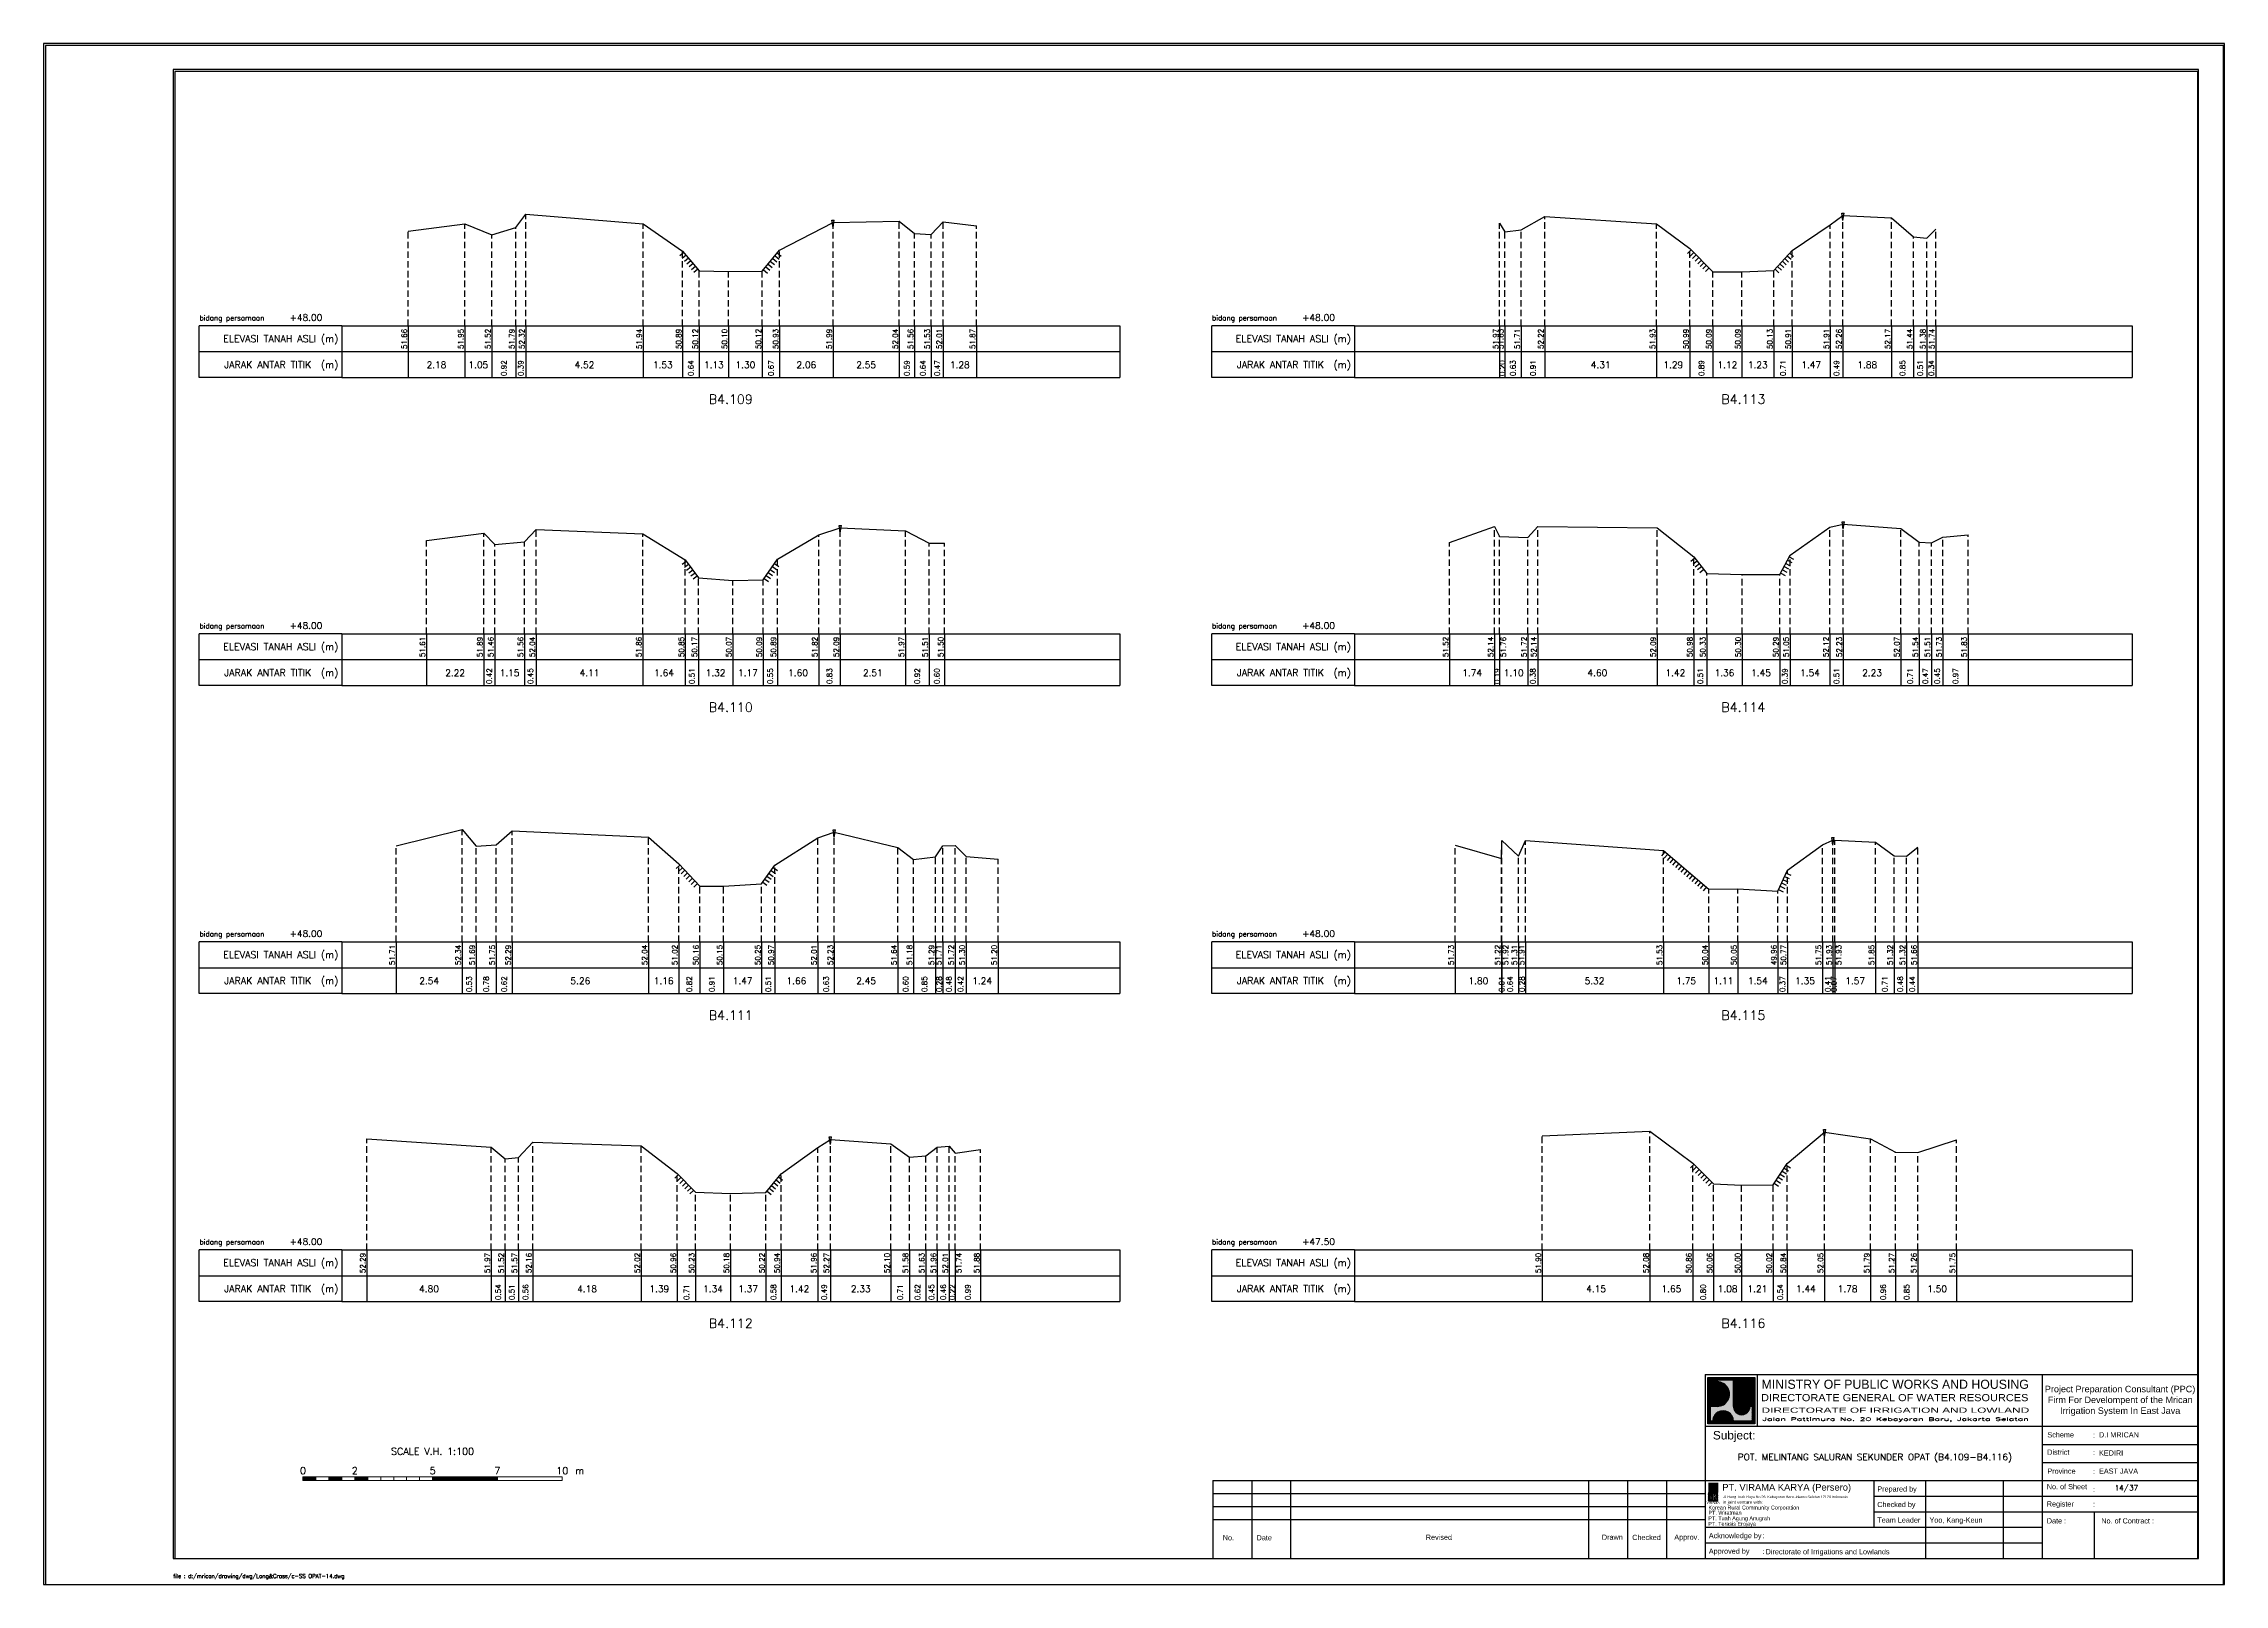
# Model space of a CAD drawing. Header units: inches. Extents: x -11 to 3175, y -842 to -783.
# Drawn here: x 1113 to 1197.1, y -842 to -782.6 of the extents above; entities that cross this region are included whole.
import ezdxf
from ezdxf.enums import TextEntityAlignment as Align

# ---------------------------------------------------------------- set-up
doc = ezdxf.new("R2010")
doc.units = ezdxf.units.IN
doc.header["$MEASUREMENT"] = 0
doc.linetypes.add('DASHED2', pattern=[0.375, 0.25, -0.125])
doc.layers.add('KOP', color=7, linetype='Continuous')
doc.layers.add('pelengkap', color=7, linetype='Continuous')
doc.styles.add('ARIAL', font='arial.ttf')
doc.styles.add('battang01', font='arial.ttf')
doc.styles.add('L100', font='simplex.shx', dxfattribs={"height": 0.254})
doc.styles.add('L140', font='simplex.shx', dxfattribs={"height": 0.356})
doc.styles.add('L60', font='simplex.shx', dxfattribs={"height": 0.152})
doc.styles.add('L80', font='simplex.shx', dxfattribs={"height": 0.203})
doc.styles.add('ROMANS-N', font='ROMANS.SHX', dxfattribs={"width": 0.8})
doc.styles.add('SONDU', font='arial.ttf')
doc.styles.get("Standard").update_dxf_attribs({"font": 'simplex.shx'})
doc.styles.add('STYLE1', font='arial.ttf', dxfattribs={"height": 0.2})
pattern_1 = [(45, (0, 0), (-0.08838834764831843, 0.08838834764831845), [])]

# ---------------------------------------------------------------- blocks, each defined once
blk = doc.blocks.new('kop')
at = {"layer": 'KOP'}
h = blk.add_hatch(color=3, dxfattribs=at)
h.paths.add_polyline_path([(609.8653532927285, 69.7965174242664), (591.8076082223538, 69.7965174242664), (591.8076082223538, 51.90947071793616), (609.8653532927285, 51.90947071793616)])
h.paths.add_polyline_path([(592.1020534932645, 52.24844148547069), (592.1020534932645, 69.50460869670152), (609.5341911203627, 69.50460869670152), (609.5341911203627, 52.24844148547069)], flags=16)
edge = h.paths.add_edge_path(flags=0)
edge.add_line((608.873529834174, 52.90910277674104), (601.6712012034158, 52.90910277674104))
edge.add_ellipse((597.6820295724688, 52.91975268540099), major_axis=(2.820780363398898, 2.820780363398898), ratio=0.9999999999999934, start_angle=314.8470375744171, end_angle=495.1529624255826)
edge.add_line((593.6928579415221, 52.90910277674104), (592.7627147794652, 52.90910277674104))
edge.add_line((592.7627147794651, 52.90910277674104), (592.7627147794651, 58.62619728620361))
edge.add_line((592.7627147794651, 58.62619728620368), (595.428986556629, 58.62619728620368))
edge.add_ellipse((595.4289865566291, 63.36824099147847), major_axis=(-3.353131261170752, 3.353131261170752), ratio=0.9999999999999983, start_angle=134.9999999999999, end_angle=314.9999999999999)
edge.add_line((595.4289865566291, 68.11028469675327), (595.4289865566291, 68.84394741944757))
edge.add_line((595.4289865566291, 68.84394741944752), (601.6547436091821, 68.84394741944752))
edge.add_line((601.6547436091821, 68.84394741944752), (601.6547436091821, 58.59413430307072))
edge.add_ellipse((604.8563547331537, 58.62619728605213), major_axis=(2.263994459030571, 2.263994459030571), ratio=0.9999999999991376, start_angle=135.5737774266452, end_angle=315.0000000026869)
edge.add_line((608.0581264027169, 58.62619728620368), (608.873529834174, 58.62619728620368))
edge.add_line((608.873529834174, 58.62619728620368), (608.873529834174, 52.9091027767411))
h = blk.add_hatch(dxfattribs=at)
h.set_pattern_fill('ANSI31', color=21)
h.set_pattern_definition(pattern_1)
h.paths.add_polyline_path([(609.5341911203627, 69.50460869670152), (592.1020534932645, 69.50460869670152), (592.1020534932645, 52.24844148547069), (609.5341911203627, 52.24844148547069)])
edge = h.paths.add_edge_path(flags=16)
edge.add_line((608.0581264038578, 58.62619728331649), (608.873529834174, 58.62619728331649))
edge.add_line((608.873529834174, 58.62619728331649), (608.873529834174, 52.90910277674104))
edge.add_line((608.873529834174, 52.90910277674104), (601.6712012043477, 52.90910277674104))
edge.add_ellipse((597.6820295732255, 52.91975268530538), major_axis=(-2.820780363950464, 2.820780363950464), ratio=0.9999999999999999, start_angle=224.8470375717975, end_angle=405.1529624282025)
edge.add_line((593.6928579421033, 52.90910277674104), (592.7627147794651, 52.90910277674104))
edge.add_line((592.7627147794651, 52.90910277674104), (592.7627147794651, 58.62619728331649))
edge.add_line((592.7627147794651, 58.62619728331649), (595.4289865705781, 58.62619728331649))
edge.add_ellipse((595.4289865571182, 63.3682409894528), major_axis=(-3.353131262124677, 3.353131262124677), ratio=0.9999999999999912, start_angle=134.9999999999997, end_angle=314.9999999999998)
edge.add_line((595.4289865571182, 68.11028469676671), (595.4289865571182, 68.84394741944752))
edge.add_line((595.4289865571182, 68.84394741944752), (601.6547436095548, 68.84394741944752))
edge.add_line((601.6547436095548, 68.84394741944752), (601.6547436095548, 58.5941344047481))
edge.add_ellipse((604.8563547345466, 58.62619728331649), major_axis=(-2.263994459341034, 2.263994459341035), ratio=0.999999999999965, start_angle=45.57377555810933, end_angle=225.000000000001)
h = blk.add_hatch(color=3, dxfattribs=at)
edge = h.paths.add_edge_path()
edge.add_line((601.6547436091821, 68.84394741944752), (595.4289865566291, 68.84394741944752))
edge.add_line((595.4289865566291, 68.84394741944752), (595.4289865566291, 68.11028469675321))
edge.add_ellipse((595.4289865566291, 63.36824099147847), major_axis=(-3.353131261170759, 3.353131261170758), ratio=0.9999999999999979, start_angle=134.9999999999999, end_angle=314.99999999999994, ccw=False)
edge.add_line((595.4289865566291, 58.62619728620368), (592.7627147794652, 58.62619728620368))
edge.add_line((592.7627147794651, 58.62619728620368), (592.7627147794651, 52.9091027767411))
edge.add_line((592.7627147794651, 52.90910277674104), (593.692857941522, 52.90910277674104))
edge.add_ellipse((597.6820295724688, 52.91975268540099), major_axis=(-2.820780363398898, 2.820780363398898), ratio=0.9999999999999934, start_angle=-135.1529624255826, end_angle=45.15296242558293, ccw=False)
edge.add_line((601.6712012034156, 52.90910277674104), (608.8735298341738, 52.90910277674104))
edge.add_line((608.873529834174, 52.90910277674104), (608.873529834174, 58.62619728620361))
edge.add_line((608.873529834174, 58.62619728620368), (608.0581264027169, 58.62619728620368))
edge.add_ellipse((604.856354733136, 58.62619728987087), major_axis=(2.263994459042317, 2.263994459042318), ratio=0.9999999999997576, start_angle=134.426222510409, end_angle=314.999999934367, ccw=False)
edge.add_line((601.6547436091821, 58.65826027636805), (601.6547436091821, 68.8439474194476))
h = blk.add_hatch(dxfattribs=at)
h.set_pattern_fill('ANSI31', color=41)
h.set_pattern_definition(pattern_1)
h.paths.add_polyline_path([(595.5939701222399, 25.44229578518152), (591.9923714647559, 25.44229578518152), (591.9923714647559, 22.12011222587194), (595.5939701222399, 22.12011222587194)])
h.paths.add_polyline_path([(594.8290399212113, 23.80107538915849), (595.486404190889, 22.50553331270966), (594.9518442189607, 22.50553331270966), (594.3704352444638, 23.59173922572727), (594.3704352444638, 22.50553331270966), (593.8526512319377, 22.50553331270966), (593.8526512319377, 24.7253559070662), (593.2416323709347, 22.50553331270966), (592.8436656118323, 22.50553331270966), (592.1206616099082, 25.0450254569166), (592.6728596590955, 25.0450254569166), (593.0257276515837, 23.53939475651638), (593.4088768836065, 25.0450254569166), (594.3704352444638, 25.0450254569166), (594.3704352444638, 23.99209855350495), (594.8904903176194, 25.0450254569166), (595.4627761213299, 25.0450254569166)], flags=16)
at = {"color": 2}
blk.add_lwpolyline([(-49.29008735655361, -9.987386569675465), (790.6905617838997, -9.987386569675465), (790.6905617838997, 583.2926438577114), (-49.29008735655361, 583.2926438577114)], close=True, dxfattribs=at)
at = {"color": 6}
blk.add_lwpolyline([(0.6493091440684111, 0.0004927304488262507), (780.7026824837753, 0.0004927304488262507), (780.7026824837753, 573.3047645575871), (0.6493091440684111, 573.3047645575871)], close=True, dxfattribs=at)
at = {"layer": 'KOP', "color": 5}
for p, q in [((590.8030303217506, 70.96299432783698), (590.8030303217506, 29.98464833497903)), ((590.8030303217506, 70.96299432783698), (780.7026824837753, 70.96299432783698)), ((400.9033781597261, 29.98464833497903), (400.9033781597261, 0.0004927304488262507)), ((400.9033781597261, 29.98464833497903), (590.8030303217506, 29.98464833497903)), ((590.8030303217506, 29.98464833497903), (590.8030303217506, 0.0004927304488262507))]:
    blk.add_line(p, q, dxfattribs=at)
at = {"layer": 'KOP', "color": 3}
for p, q in [((591.8076082223538, 69.7965174242664), (609.8653532927285, 69.7965174242664)), ((591.8076082223538, 51.90947071793616), (591.8076082223538, 69.7965174242664)), ((592.1020534932645, 69.50460869670152), (609.5341911203627, 69.50460869670152)), ((592.1020534932645, 52.24844148547069), (592.1020534932645, 69.50460869670152)), ((595.4289865571182, 68.84394741502373), (595.4289865571182, 68.1102846954029)), ((595.4289865566291, 68.84394741944752), (601.6547436091821, 68.84394741944752)), ((601.6547436095548, 58.59413430414176), (601.6547436095548, 68.84394741502373)), ((609.5341911203627, 69.50460869670152), (609.5341911203627, 52.24844148547069)), ((609.8653532927285, 69.7965174242664), (609.8653532927285, 51.90947071793616)), ((609.8653532927285, 51.90947071793616), (591.8076082223538, 51.90947071793616)), ((609.5341911203627, 52.24844148547069), (592.1020534932645, 52.24844148547069)), ((592.7627147794651, 52.90910277674104), (592.7627147794651, 58.62619728620368)), ((595.4289865571182, 58.62619728331649), (592.7627147799426, 58.62619728331649)), ((593.6928579415221, 52.90910277674104), (592.7627147794651, 52.90910277674104)), ((608.873529834174, 52.90910277674104), (601.6712012034156, 52.90910277674104)), ((608.8735298352565, 58.62619728331649), (608.0581264038578, 58.62619728331649)), ((608.873529834174, 58.62619728620368), (608.873529834174, 52.90910277674104)), ((720.7343712747147, 43.97725428375983), (780.7026824837753, 43.97725428375983)), ((720.7343712747147, 36.98095130936949), (780.7026824837753, 36.98095130936949)), ((415.895455961991, 29.98464833497903), (415.895455961991, 0.0004927304488262507)), ((430.8875337642562, 29.98464833497903), (430.8875337642562, 0.0004927304488262507)), ((545.8267969149554, 29.98464833497903), (545.8267969149554, 0.0004927304488262507)), ((560.8188747172203, 29.98464833497903), (560.8188747172203, 0.0004927304488262507)), ((575.8109525194855, 29.98464833497903), (575.8109525194855, 0.0004927304488262507)), ((655.7687007982327, 29.98464833497903), (655.7687007982327, 11.99415497226093)), ((675.7581378679197, 29.98464833497903), (675.7581378679197, 0.0004927304488262507)), ((705.7422934724498, 29.98464833497903), (705.7422934724498, 0.0004927304488262507)), ((400.9033781597261, 24.98728906755738), (590.8030303217506, 24.98728906755738)), ((400.9033781597261, 19.98992980013563), (590.8030303217506, 19.98992980013563)), ((655.7687007982327, 23.98781721407303), (720.7343712747147, 23.98781721407303)), ((655.7687007982327, 17.99098609316704), (720.7343712747147, 17.99098609316704)), ((720.7343712747147, 23.98781721407303), (780.7026824837753, 23.98781721407303)), ((720.7343712747147, 17.99098609316704), (780.7026824837753, 17.99098609316704)), ((740.7238083444017, 17.99098609316704), (740.7238083444017, 0.0004927304488262507)), ((400.9033781597261, 14.99257053271398), (590.8030303217506, 14.99257053271398)), ((590.8030303217506, 5.997323851354935), (720.7343712747147, 5.997323851354935))]:
    blk.add_line(p, q, dxfattribs=at)
at = {"layer": 'KOP', "color": 4}
for p, q in [((610.7924673914374, 70.96299432783698), (610.7924673914374, 50.97355725815018)), ((720.7343712747147, 70.96299432783698), (720.7343712747147, 0.0004927304488262507)), ((590.8030303217506, 50.97355725815018), (720.7343712747147, 50.97355725815018)), ((720.7343712747147, 50.97355725815018), (780.7026824837753, 50.97355725815018)), ((590.8030303217506, 29.98464833497903), (720.7343712747147, 29.98464833497903)), ((720.7343712747147, 29.98464833497903), (780.7026824837753, 29.98464833497903)), ((590.8030303217506, 11.99415497226093), (720.7343712747147, 11.99415497226093))]:
    blk.add_line(p, q, dxfattribs=at)
at = {"layer": 'KOP', "color": 41}
blk.add_line((595.5939701222399, 22.12011222587194), (591.9923714647559, 22.12011222587194), dxfattribs=at)
for points in [[(591.9923714647559, 25.44229578518152), (595.5939701222399, 25.44229578518152)], [(592.2042302093139, 25.44229578518152), (592.4160889538717, 25.44229578518152)], [(592.6279476984296, 25.44229578518152), (592.8398064429874, 25.44229578518152)], [(593.0516651875452, 25.44229578518152), (593.2635239321031, 25.44229578518152)], [(593.475382676661, 25.44229578518152), (593.6872414212188, 25.44229578518152)], [(593.8991001657766, 25.44229578518152), (594.1109589103345, 25.44229578518152)], [(594.3228176548924, 25.44229578518152), (594.5346763994503, 25.44229578518152)], [(594.7465351440081, 25.44229578518152), (594.958393888566, 25.44229578518152)], [(595.1702526331238, 25.44229578518152), (595.3821113776818, 25.44229578518152)], [(592.1206616099082, 25.0450254569166), (592.6728596590955, 25.0450254569166)], [(592.1206616099082, 25.0450254569166), (592.8436656118323, 22.50553331270964)], [(592.6728596590955, 25.04502545691657), (593.0257276515837, 23.53939475651638), (593.4088768836065, 25.04502545691663)], [(592.8436656118323, 22.50553331270966), (593.2416323709347, 22.50553331270966)], [(593.2416323709347, 22.50553331270964), (593.8526512319377, 24.7253559070662)], [(593.4088768836065, 25.0450254569166), (594.3704352444638, 25.0450254569166)], [(593.8526512319377, 22.50553331270966), (593.8526512319377, 24.7253559070662)], [(593.8526512319377, 22.50553331270966), (594.3704352444638, 22.50553331270966)], [(594.3704352444638, 25.0450254569166), (594.3704352444638, 23.99209855350495)], [(594.3704352444638, 23.99209855350495), (594.8904903176194, 25.04502545691664)], [(594.9518442189607, 22.50553331270961), (594.3704352444638, 23.59173922572727)], [(594.3704352444638, 23.59173922572727), (594.3704352444638, 22.50553331270966)], [(594.8290399212113, 23.80107538915849), (595.4627761213299, 25.04502545691658)], [(594.8290399212113, 23.80107538915849), (595.486404190889, 22.50553331270966)], [(594.8904903176194, 25.0450254569166), (595.4627761213299, 25.0450254569166)], [(594.9518442189607, 22.50553331270966), (595.486404190889, 22.50553331270966)]]:
    blk.add_lwpolyline(points, dxfattribs=at)
at = {"layer": 'KOP', "color": 42}
for points in [[(592.1962927759001, 29.11418325926331), (592.1962927759001, 25.44229578518152)], [(592.5354066955362, 29.11418325926331), (592.5354066955362, 25.44229578518152)], [(592.9591241846518, 29.11418325926331), (592.9591241846518, 25.44229578518152)], [(593.3828416737675, 29.11418325926331), (593.3828416737675, 25.44229578518152)], [(593.8065591628832, 29.11418325926331), (593.8065591628832, 25.44229578518152)], [(594.2302766519989, 29.11418325926331), (594.2302766519989, 25.44229578518152)], [(594.6539941411147, 29.11418325926331), (594.6539941411147, 25.44229578518152)], [(595.0777116302304, 29.11418325926331), (595.0777116302304, 25.44229578518152)], [(595.5014291193462, 29.11418325926331), (595.5014291193462, 25.44229578518152)]]:
    blk.add_lwpolyline(points, dxfattribs=at)
at = {"layer": 'KOP', "color": 3}
for centre, major_axis, ratio, start_param, end_param in [((595.4289865571182, 63.3682409894528), (-3.353131262124677, 3.353131262124677), 0.9999999999999912, 2.35619449019234, 5.497787143782134), ((597.6820295732255, 52.91975268530538), (-2.820780363950464, 2.820780363950464), 0.9999999999999998, 3.924321118983262, 7.071253168581014), ((604.8563547345466, 58.62619728331649), (-2.263994459341034, 2.263994459341035), 0.9999999999999651, 0.7853981633974656, 3.926990816987259)]:
    blk.add_ellipse(centre, major_axis=major_axis, ratio=ratio, start_param=start_param, end_param=end_param, dxfattribs=at)
at = {"layer": 'KOP', "color": 5, "style": 'SONDU'}
for s, height, width, p, p2 in [('MINISTRY OF PUBLIC WORKS AND HOUSING', 3.49815148719519, 0.9710490151369037, (612.4932982688147, 65.39724920043633), (715.583635835389, 65.39724920043633)), ('DIRECTORATE GENERAL OF WATER RESOURCES', 2.748547597081934, 1.100714376561997, (612.3259886324004, 60.61804978528377), (715.4154333181652, 60.61804978528377)), ('DIRECTORATE OF IRRIGATION AND LOWLAND', 1.99894370696868, 1.63875262601232, (612.5247331509995, 56.15346481889102), (715.7518429621628, 56.15346481889102))]:
    blk.add_text(s, height=height, dxfattribs=dict(at, width=width)).set_placement(p, p2, align=Align.FIT)
at = {"layer": 'KOP', "color": 3, "style": 'ROMANS-N', "width": 1.832260783358812}
blk.add_text('Jalan Pattimura No. 20 Kebayoran Baru, Jakarta Selatan', height=1.249339816855425, dxfattribs=at).set_placement((612.7914110984061, 53.0739527913797), (715.583635835389, 53.0739527913797), align=Align.FIT)
at = {"layer": 'KOP', "color": 5, "style": 'ARIAL'}
blk.add_text('Subject:', height=3.252150442789123, dxfattribs=at).set_placement((593.7538629287924, 45.86653647040268))
at = {"layer": 'KOP', "color": 3}
for s, height, style, p in [('Scheme', 1.99894370696868, 'battang01', (722.7467307064071, 46.65722556886666)), ('District', 1.99894370696868, 'battang01', (722.6754973804648, 39.96707763894264)), (':', 1.99894370696868, 'battang01', (740.368327375754, 46.56012324452533)), ('D.I MRICAN', 1.99894370696868, 'battang01', (742.6585068305885, 46.65722556886666)), ('Province', 1.99894370696868, 'battang01', (722.7467307064071, 32.66461962008597)), (':', 1.99894370696868, 'battang01', (740.368327375754, 32.56751729574452)), (':', 1.99894370696868, 'battang01', (740.382074427338, 39.86997531646293)), ('KEDIRI', 1.99894370696868, 'battang01', (742.6585068305885, 39.66092259447632)), ('EAST JAVA', 1.99894370696868, 'battang01', (742.6585068305885, 32.66461962008597)), ('Prepared by', 1.99894370696868, 'battang01', (657.1430811109453, 25.78808395849862)), ('No. of Sheet ', 1.99894370696868, 'battang01', (722.520620818671, 26.67669459981798)), (':', 1.99894370696868, 'battang01', (740.3764858407951, 25.61838168175072)), ('in joint venture with:', 1.249339816855425, 'SONDU', (597.5578460284455, 21.07202452231022)), ('Checked by', 1.99894370696868, 'battang01', (657.1430811109453, 19.79125283759251)), ('Register', 1.99894370696868, 'battang01', (722.520620818671, 20.01807698302375)), (':', 1.99894370696868, 'battang01', (740.3598310849088, 19.92097465868241)), ('No.', 2, 'STYLE1', (404.7326663119579, 6.989602865739329)), ('Date', 2, 'STYLE1', (417.7761580577991, 6.989602865739329)), ('Revised', 2, 'STYLE1', (483.0371936477145, 7.169341252978228)), ('Drawn', 2, 'STYLE1', (550.9231662973559, 7.182965166626985)), ('Checked', 2, 'STYLE1', (562.6224972631348, 7.108401592637279)), ('Approv.', 2, 'STYLE1', (578.86250988613, 7.205550314016108)), ('Acknowledge by', 1.99894370696868, 'battang01', (592.1774106344633, 7.797590595780406)), (':', 1.99894370696868, 'battang01', (612.7647815001492, 7.813086169812294)), ('Team Leader', 1.99894370696868, 'battang01', (657.1430811109453, 13.79442171668651)), ('Yoo, Kang-Keun', 1.99894370696868, 'battang01', (677.261691985017, 13.79442171668651)), ('Date :', 1.99894370696868, 'battang01', (722.520620818671, 13.48542904786333)), ('No. of Contract :', 1.99894370696868, 'battang01', (743.5203251274443, 13.48542904786333)), ('Approved by', 1.99894370696868, 'battang01', (592.1774106344633, 1.800759474874411)), (':', 1.99894370696868, 'battang01', (612.8062382028575, 1.771932832116903)), ('Directorate of Irrigations and Lowlands', 1.99894370696868, 'battang01', (614.0846811434608, 1.594699671224788))]:
    blk.add_text(s, height=height, dxfattribs=dict(at, style=style)).set_placement(p)
at = {"layer": 'KOP', "color": 6, "style": 'SONDU'}
blk.add_text('PT. VIRAMA KARYA (Persero)', height=2.580944750812598, dxfattribs=at).set_placement((597.3630730504415, 26.14584984606049))
at = {"layer": 'KOP', "color": 42, "style": 'SONDU'}
blk.add_text('VIRAMA', height=0.9417941134961573, dxfattribs=at).set_placement((591.2959839900191, 21.03873930941651))
at = {"layer": 'KOP', "color": 4, "style": 'SONDU'}
for s, p in [('Korean Rural Community Corporation', (592.0172325651579, 18.85809622764893)), ('PT. Wiratman', (592.0172325651579, 16.86431729777243)), ('PT. Terasis Erojaya', (591.9444979581187, 12.58833032325808)), ('PT. Tuah Agung Anugrah', (591.9984246368545, 14.73155498450907))]:
    blk.add_text(s, height=1.49920778022651, dxfattribs=at).set_placement(p)
at = {"layer": 'KOP', "color": 3, "insert": (719.8583502723425, 60.76950394133539), "char_height": 2.49867963371085, "width": 61.43936713392102, "attachment_point": 4, "style": 'SONDU'}
blk.add_mtext('\\pi1.9124;Project Preparation Consultant (PPC)\\P\\pi3.0493;Firm For Develompent of the Mrican \\P\\pi7.7731;Irrigation System In East Java', dxfattribs=at)
at = {"layer": 'KOP', "color": 2, "insert": (597.5716775050441, 24.25098294227902), "char_height": 0.9994718534843399, "width": 48.71807324837515, "attachment_point": 1, "style": 'SONDU'}
blk.add_mtext('Jl. Hang Tuah Raya No.26, Kebayoran Baru Jakarta Selatan 12120 Indonesia', dxfattribs=at)
blk = doc.blocks.new('*X6')
at = {"color": 0}
for p, q in [((20000, 6250), (25000, 6250)), ((20000, 6200), (25000, 6200)), ((20000, 6150), (25000, 6150)), ((20000, 6100), (25000, 6100)), ((20000, 6050), (25000, 6050))]:
    blk.add_line(p, q, dxfattribs=at)
blk = doc.blocks.new('*X5')
at = {"color": 0}
for p, q in [((14000, 6250), (15000, 6250)), ((14000, 6200), (15000, 6200)), ((14000, 6150), (15000, 6150)), ((14000, 6100), (15000, 6100)), ((14000, 6050), (15000, 6050))]:
    blk.add_line(p, q, dxfattribs=at)
blk = doc.blocks.new('*X3')
at = {"color": 0}
for p, q in [((10000, 6250), (11000, 6250)), ((10000, 6200), (11000, 6200)), ((10000, 6150), (11000, 6150)), ((10000, 6100), (11000, 6100)), ((10000, 6050), (11000, 6050))]:
    blk.add_line(p, q, dxfattribs=at)
blk = doc.blocks.new('*X4')
at = {"color": 0}
for p, q in [((12000, 6250), (13000, 6250)), ((12000, 6200), (13000, 6200)), ((12000, 6150), (13000, 6150)), ((12000, 6100), (13000, 6100)), ((12000, 6050), (13000, 6050))]:
    blk.add_line(p, q, dxfattribs=at)
blk = doc.blocks.new('c100')
at = {"color": 2}
blk.add_lwpolyline([(-5, -1), (79.10000000000002, -1), (79.10000000000002, 58.4), (-5, 58.4)], close=True, dxfattribs=at)
at = {"color": 6}
blk.add_lwpolyline([(0, 0), (78.10000000000002, 0), (78.10000000000002, 57.4), (3.516176065587739e-15, 57.4)], close=True, dxfattribs=at)
at = {"color": 3, "lineweight": 0}
for points in [[(5, 3), (5.5, 3), (5.5, 3.15), (5, 3.15)], [(5.5, 3), (6, 3), (6, 3.15), (5.5, 3.15)], [(6, 3), (6.5, 3), (6.5, 3.15), (6, 3.15)], [(6.5, 3), (7, 3), (7, 3.15), (6.5, 3.15)], [(7, 3), (7.5, 3), (7.5, 3.15), (7, 3.15)], [(7.5, 3), (8, 3), (8, 3.15), (7.5, 3.15)], [(8, 3), (8.5, 3), (8.5, 3.15), (8, 3.15)], [(8.5, 3), (9, 3), (9, 3.15), (8.5, 3.15)], [(9, 3), (9.5, 3), (9.5, 3.15), (9, 3.15)], [(9.5, 3), (10, 3), (10, 3.15), (9.5, 3.15)], [(10, 3), (12.5, 3), (12.5, 3.15), (10, 3.15)], [(12.5, 3), (15, 3), (15, 3.15), (12.5, 3.15)]]:
    blk.add_lwpolyline(points, close=True, dxfattribs=at)
at = {"color": 1, "lineweight": 0, "xscale": 0.0005, "yscale": 0.0005, "zscale": 0.0005}
for name in ['*X3', '*X4', '*X5', '*X6']:
    blk.add_blockref(name, (0, 0), dxfattribs=at)
at = {"color": 3}
for s, p in [('SCALE V.H. 1:100', (10, 4)), ('0', (5, 3.25)), ('2', (7, 3.25)), ('5', (10, 3.25)), ('7', (12.5, 3.25)), ('10', (15, 3.25))]:
    blk.add_text(s, height=0.27, dxfattribs=at).set_placement(p, align=Align.CENTER)
blk.add_text('m', height=0.27, dxfattribs=at).set_placement((15.5, 3.25))
blk = doc.blocks.new('das2')
at = {"color": 5, "linetype": 'Continuous'}
for q in [(0, 1), (17.75, 0.9999999999999973)]:
    blk.add_line((2.75, 1), q, dxfattribs=at)
at = {"color": 3, "linetype": 'Continuous'}
for p, q in [((2.75, 1), (2.75, 0)), ((17.75, 0.9999999999999973), (17.75, -2.664535259100376e-15)), ((0, 0.5000000000000004), (17.75, 0.4999999999999973)), ((2.75, 0), (0, 0)), ((2.75, 0), (17.75, -2.664535259100376e-15))]:
    blk.add_line(p, q, dxfattribs=at)
blk.add_lwpolyline([(0, 0), (0, 1)], dxfattribs=at)
blk.add_text('bidang persamaan', height=0.1, dxfattribs=at).set_placement((0.005000000000000004, 1.100000000000001))
at = {"color": 5, "linetype": 'Continuous'}
for s, p in [('ELEVASI TANAH ASLI (m)', (2.683279515513197, 0.6825000000000001)), ('JARAK ANTAR TITIK  (m)', (2.683279515513197, 0.1825000000000001))]:
    blk.add_text(s, height=0.135, dxfattribs=at).set_placement(p, align=Align.RIGHT)
blk = doc.blocks.new('gbrpatok')
at = {"color": 2, "linetype": 'Continuous'}
for p, q in [((-0.0004517254713327645, 0.0009574234873781506), (0.0004517254713327645, 0.0009574234873781506)), ((0, -0.001962284437723838), (-0.0004517254713327645, 0.0009574234873781506)), ((0, -0.001962284437723838), (0.0004517254713327645, 0.0009574234873781506))]:
    blk.add_line(p, q, dxfattribs=at)

msp = doc.modelspace()

# ---------------------------------------------------------------- linework, layer by layer
at = {"color": 2, "linetype": 'Continuous', "lineweight": -3}
for p, q in [((1127.060708823344, -789.8311866965396), (1129.240062983344, -789.5411866965395)), ((1129.240062983344, -789.5411866965395), (1130.285661523344, -789.9661866965396)), ((1130.285661523344, -789.9661866965396), (1131.205191963344, -789.6931866965396)), ((1131.205191963344, -789.6931866965396), (1131.597144813344, -789.1711866965395)), ((1131.597144813344, -789.1711866965395), (1136.118070544344, -789.5421866965396)), ((1136.118070544344, -789.5421866965396), (1137.643423180344, -790.6001866965396)), ((1141.383815191344, -790.5611866965396), (1143.442500693344, -789.4961866965396)), ((1143.442500693344, -789.4961866965396), (1145.997497758344, -789.4431866965396)), ((1145.997497758344, -789.4431866965396), (1146.587348225344, -789.9261866965396)), ((1147.225707401344, -789.9581866965395), (1147.691980779344, -789.4721866965396)), ((1147.691980779344, -789.4721866965396), (1148.975680068344, -789.6211866965396)), ((1169.14908079416, -789.5201248870009), (1169.34717099416, -789.8561248870009)), ((1169.98155781416, -789.7811248870008), (1170.89111977416, -789.2641248870009)), ((1170.89111977416, -789.2641248870009), (1175.20205414416, -789.5521248870009)), ((1175.20205414416, -789.5521248870009), (1176.48821521716, -790.5001248870009)), ((1180.43020682216, -790.5731248870009), (1181.90315733116, -789.5801248870009)), ((1181.90315733116, -789.5801248870009), (1182.38820784416, -789.2281248870008)), ((1182.38820784416, -789.2281248870008), (1184.26691591116, -789.3151248870008)), ((1184.26691591116, -789.3151248870008), (1185.11396425216, -790.0511248870009)), ((1146.587348225344, -789.9261866965396), (1147.225707401344, -789.9581866965395)), ((1169.34717099416, -789.8561248870009), (1169.98155781416, -789.7811248870008)), ((1176.48821521716, -790.5001248870009), (1177.37401478816, -791.3951248870009)), ((1185.11396425216, -790.0511248870009), (1185.62538331016, -790.1061248870009)), ((1185.62538331016, -790.1061248870009), (1185.97027721816, -789.7501248870009)), ((1137.643423180344, -790.6001866965396), (1138.283329248344, -791.3631866965395)), ((1138.283329248344, -791.3631866965395), (1139.414137626344, -791.3911866965395)), ((1139.414137626344, -791.3911866965395), (1140.715890343344, -791.3711866965396)), ((1140.715890343344, -791.3711866965396), (1141.383815191344, -790.5611866965396)), ((1178.49099217116, -791.3921248870008), (1179.72520484016, -791.3521248870009)), ((1179.72520484016, -791.3521248870009), (1180.43020682216, -790.5731248870009)), ((1177.37401478816, -791.3951248870009), (1178.49099217116, -791.3921248870008)), ((1131.54698297524, -801.8053524037069), (1131.99978687524, -801.325352403707)), ((1131.99978687524, -801.325352403707), (1136.10572747224, -801.504352403707)), ((1142.89308101224, -801.5413524037069), (1143.72210272524, -801.270352403707)), ((1143.72210272524, -801.270352403707), (1146.23223658624, -801.388352403707)), ((1146.23223658624, -801.388352403707), (1147.14944717824, -801.8533524037069)), ((1167.220249509689, -801.8391315384924), (1168.957648269689, -801.2211315384925)), ((1168.957648269689, -801.2211315384925), (1169.145868049689, -801.6011315384925)), ((1170.241133829689, -801.6371315384924), (1170.617575329689, -801.2181315384925)), ((1170.617575329689, -801.2181315384925), (1175.219992034689, -801.2721315384924)), ((1175.219992034689, -801.2721315384924), (1176.637425786689, -802.3821315384924)), ((1180.348251418689, -802.3161315384925), (1181.887661600689, -801.2371315384925)), ((1181.887661600689, -801.2371315384925), (1182.399431079689, -801.1281315384925)), ((1182.399431079689, -801.1281315384925), (1184.624744765689, -801.2901315384925)), ((1184.624744765689, -801.2901315384925), (1185.332021231689, -801.8261315384925)), ((1127.76090223524, -801.750352403707), (1129.97755235524, -801.4743524037069)), ((1129.97755235524, -801.4743524037069), (1130.39560652524, -801.9063524037069)), ((1130.39560652524, -801.9063524037069), (1131.54698297524, -801.8053524037069)), ((1136.10572747224, -801.504352403707), (1137.74726908724, -802.5073524037069)), ((1141.29794101424, -802.476352403707), (1142.89308101224, -801.5413524037069)), ((1147.14944717824, -801.8533524037069), (1147.74774081124, -801.861352403707)), ((1169.145868049689, -801.6011315384925), (1170.241133829689, -801.6371315384924)), ((1185.332021231689, -801.8261315384925), (1185.800468568689, -801.8501315384925)), ((1185.800468568689, -801.8501315384925), (1186.246742998689, -801.6301315384925)), ((1186.246742998689, -801.6301315384925), (1187.213230514689, -801.5321315384925)), ((1137.74726908724, -802.5073524037069), (1138.25231104724, -803.192352403707)), ((1140.74690844624, -803.275352403707), (1141.29794101424, -802.476352403707)), ((1176.637425786689, -802.3821315384924), (1177.142577933689, -803.0301315384925)), ((1177.142577933689, -803.0301315384925), (1178.503658498689, -803.0631315384925)), ((1178.503658498689, -803.0631315384925), (1179.956641690689, -803.0721315384925)), ((1179.956641690689, -803.0721315384925), (1180.348251418689, -802.3161315384925)), ((1138.25231104724, -803.192352403707), (1139.57535255224, -803.293352403707)), ((1139.57535255224, -803.293352403707), (1140.74690844624, -803.275352403707)), ((1126.597163013083, -813.5292162606405), (1129.141873173083, -812.8922162606405)), ((1129.141873173083, -812.8922162606405), (1129.674658203083, -813.5462162606404)), ((1130.449896173083, -813.4892162606405), (1131.066737783083, -812.9462162606405)), ((1131.066737783083, -812.9462162606405), (1136.331694922083, -813.1952162606406)), ((1136.331694922083, -813.1952162606406), (1137.492376640083, -814.2172162606405)), ((1141.204340175083, -814.2682162606405), (1142.859915211083, -813.2242162606406)), ((1142.859915211083, -813.2242162606406), (1143.492384973083, -813.0042162606405)), ((1143.492384973083, -813.0042162606405), (1145.945186840083, -813.5942162606405)), ((1129.674658203083, -813.5462162606404), (1130.449896173083, -813.4892162606405)), ((1145.945186840083, -813.5942162606405), (1146.546122519083, -814.0572162606405)), ((1146.546122519083, -814.0572162606405), (1147.391722609083, -813.9492162606405)), ((1147.391722609083, -813.9492162606405), (1147.672629583083, -813.5292162606405)), ((1147.672629583083, -813.5292162606405), (1148.149446815083, -813.5152162606405)), ((1148.149446815083, -813.5152162606405), (1148.572388516083, -813.9392162606405)), ((1148.572388516083, -813.9392162606405), (1149.812567249083, -814.0362162606405)), ((1167.429771973221, -813.5068985775126), (1169.227248833221, -814.0148985775127)), ((1169.227248833221, -814.0148985775127), (1169.232311813221, -813.3168985775127)), ((1169.232311813221, -813.3168985775127), (1169.872856293221, -813.9218985775127)), ((1169.872856293221, -813.9218985775127), (1170.150227803221, -813.3248985775126)), ((1170.150227803221, -813.3248985775126), (1175.470583719221, -813.7088985775126)), ((1175.470583719221, -813.7088985775126), (1177.223474438221, -815.1988985775126)), ((1180.250384956221, -814.4618985775127), (1181.601338822221, -813.4858985775127)), ((1181.601338822221, -813.4858985775127), (1182.006349933221, -813.3048985775126)), ((1182.006349933221, -813.3048985775126), (1182.076365360221, -813.3048985775126)), ((1182.076365360221, -813.3048985775126), (1183.646106013221, -813.3868985775126)), ((1183.646106013221, -813.3868985775126), (1184.360971771221, -813.9158985775126)), ((1184.360971771221, -813.9158985775126), (1184.839179261221, -813.9208985775126)), ((1184.839179261221, -813.9208985775126), (1185.283258537221, -813.5758985775127)), ((1137.492376640083, -814.2172162606405), (1138.308522128083, -815.0792162606405)), ((1140.690697446083, -814.9862162606405), (1141.204340175083, -814.2682162606405)), ((1179.875745324221, -815.2768985775126), (1180.250384956221, -814.4618985775127)), ((1138.308522128083, -815.0792162606405), (1139.223292212083, -815.0822162606405)), ((1139.223292212083, -815.0822162606405), (1140.690697446083, -814.9862162606405)), ((1177.223474438221, -815.1988985775126), (1178.337470813221, -815.1828985775127)), ((1178.337470813221, -815.1828985775127), (1179.875745324221, -815.2768985775126)), ((1125.458808417136, -824.8251283420609), (1130.263692667136, -825.140128342061)), ((1131.308092947136, -825.538128342061), (1131.864356827136, -824.951128342061)), ((1131.864356827136, -824.951128342061), (1136.048938960136, -825.091128342061)), ((1142.855401801136, -825.1561283420609), (1143.344037657136, -824.8441283420609)), ((1143.344037657136, -824.8441283420609), (1145.678059079136, -825.015128342061)), ((1145.678059079136, -825.015128342061), (1146.391613743136, -825.5311283420609)), ((1170.793407154415, -824.7067055668347), (1174.948381338415, -824.5287055668347)), ((1174.948381338415, -824.5287055668347), (1176.599272656415, -825.7557055668346)), ((1180.242057454415, -825.7697055668347), (1181.680677974415, -824.5637055668346)), ((1181.680677974415, -824.5637055668346), (1183.458868065415, -824.8177055668347)), ((1183.458868065415, -824.8177055668347), (1184.420704616415, -825.3367055668347)), ((1185.275068743415, -825.3497055668347), (1186.770245736415, -824.8647055668347)), ((1130.263692667136, -825.140128342061), (1130.800119527136, -825.5931283420609)), ((1130.800119527136, -825.5931283420609), (1131.308092947136, -825.538128342061)), ((1136.048938960136, -825.091128342061), (1137.436777294136, -826.154128342061)), ((1141.436832110136, -826.169128342061), (1142.855401801136, -825.1561283420609)), ((1146.391613743136, -825.5311283420609), (1147.016495689136, -825.477128342061)), ((1147.016495689136, -825.477128342061), (1147.465315371136, -825.150128342061)), ((1147.465315371136, -825.150128342061), (1147.924753867136, -825.101128342061)), ((1147.924753867136, -825.101128342061), (1148.147048067136, -825.3721283420609)), ((1148.147048067136, -825.3721283420609), (1149.136168957136, -825.236128342061)), ((1176.599272656415, -825.7557055668346), (1177.401419861415, -826.5517055668347)), ((1179.697800015415, -826.5917055668347), (1180.242057454415, -825.7697055668347)), ((1184.420704616415, -825.3367055668347), (1185.275068743415, -825.3497055668347)), ((1137.436777294136, -826.154128342061), (1138.143746415136, -826.883128342061)), ((1140.855473211136, -826.894128342061), (1141.436832110136, -826.169128342061)), ((1177.401419861415, -826.5517055668347), (1178.483250883415, -826.6147055668347)), ((1178.483250883415, -826.6147055668347), (1179.697800015415, -826.5917055668347)), ((1138.143746415136, -826.883128342061), (1139.483000232136, -826.932128342061)), ((1139.483000232136, -826.932128342061), (1140.855473211136, -826.894128342061))]:
    msp.add_line(p, q, dxfattribs=at)
at = {"color": 1, "linetype": 'DASHED2', "lineweight": -3}
for p, q in [((1129.240062983344, -793.4861866965396), (1129.240062983344, -789.5411866965395)), ((1131.205191963344, -793.4861866965396), (1131.205191963344, -789.6931866965396)), ((1131.597144813344, -793.4861866965396), (1131.597144813344, -789.1711866965395)), ((1136.118070544344, -793.4861866965396), (1136.118070544344, -789.5421866965396)), ((1143.442500693344, -793.4861866965396), (1143.442500693344, -789.4961866965396)), ((1145.997497758344, -793.4861866965396), (1145.997497758344, -789.4431866965396)), ((1147.691980779344, -793.4861866965396), (1147.691980779344, -789.4721866965396)), ((1148.975680068344, -793.4861866965396), (1148.975680068344, -789.6211866965396)), ((1169.14908079416, -793.4861248870009), (1169.14908079416, -789.5201248870009)), ((1170.89111977416, -793.4861248870009), (1170.89111977416, -789.2641248870009)), ((1175.20205414416, -793.4861248870009), (1175.20205414416, -789.5521248870009)), ((1181.90315733116, -793.4861248870009), (1181.90315733116, -789.5801248870009)), ((1182.38820784416, -793.4861248870009), (1182.38820784416, -789.2281248870008)), ((1184.26691591116, -793.4861248870009), (1184.26691591116, -789.3151248870008)), ((1127.060708823344, -793.4861866965396), (1127.060708823344, -789.8311866965396)), ((1130.285661523344, -793.4861866965396), (1130.285661523344, -789.9661866965396)), ((1146.587348225344, -793.4861866965396), (1146.587348225344, -789.9261866965396)), ((1147.225707401344, -793.4861866965396), (1147.225707401344, -789.9581866965395)), ((1169.34717099416, -793.4861248870009), (1169.34717099416, -789.8561248870009)), ((1169.98155781416, -793.4861248870009), (1169.98155781416, -789.7811248870008)), ((1176.48821521716, -793.4861248870009), (1176.48821521716, -790.5001248870009)), ((1185.11396425216, -793.4861248870009), (1185.11396425216, -790.0511248870009)), ((1185.62538331016, -793.4861248870009), (1185.62538331016, -790.1061248870009)), ((1185.97027721816, -793.4861248870009), (1185.97027721816, -789.7501248870009)), ((1137.643423180344, -793.4861866965396), (1137.643423180344, -790.6001866965396)), ((1138.283329248344, -793.4861866965396), (1138.283329248344, -791.3631866965395)), ((1140.715890343344, -793.4861866965396), (1140.715890343344, -791.3711866965396)), ((1141.383815191344, -793.4861866965396), (1141.383815191344, -790.5611866965396)), ((1179.72520484016, -793.4861248870009), (1179.72520484016, -791.3521248870009)), ((1180.43020682216, -793.4861248870009), (1180.43020682216, -790.5731248870009)), ((1139.414137626344, -793.4861866965396), (1139.414137626344, -791.3911866965395)), ((1177.37401478816, -793.4861248870009), (1177.37401478816, -791.3951248870009)), ((1178.49099217116, -793.4861248870009), (1178.49099217116, -791.3921248870008)), ((1131.99978687524, -805.361352403707), (1131.99978687524, -801.325352403707)), ((1143.72210272524, -805.361352403707), (1143.72210272524, -801.270352403707)), ((1146.23223658624, -805.361352403707), (1146.23223658624, -801.388352403707)), ((1168.957648269689, -805.3611315384925), (1168.957648269689, -801.2211315384925)), ((1170.617575329689, -805.3611315384925), (1170.617575329689, -801.2181315384925)), ((1175.219992034689, -805.3611315384925), (1175.219992034689, -801.2721315384924)), ((1181.887661600689, -805.3611315384925), (1181.887661600689, -801.2371315384925)), ((1182.399431079689, -805.3611315384925), (1182.399431079689, -801.1281315384925)), ((1184.624744765689, -805.3611315384925), (1184.624744765689, -801.2901315384925)), ((1127.76090223524, -805.361352403707), (1127.76090223524, -801.750352403707)), ((1129.97755235524, -805.361352403707), (1129.97755235524, -801.4743524037069)), ((1130.39560652524, -805.361352403707), (1130.39560652524, -801.9063524037069)), ((1131.54698297524, -805.361352403707), (1131.54698297524, -801.8053524037069)), ((1136.10572747224, -805.361352403707), (1136.10572747224, -801.504352403707)), ((1142.89308101224, -805.361352403707), (1142.89308101224, -801.5413524037069)), ((1147.14944717824, -805.361352403707), (1147.14944717824, -801.8533524037069)), ((1147.74774081124, -805.361352403707), (1147.74774081124, -801.861352403707)), ((1167.220249509689, -805.3611315384925), (1167.220249509689, -801.8391315384924)), ((1169.145868049689, -805.3611315384925), (1169.145868049689, -801.6011315384925)), ((1170.241133829689, -805.3611315384925), (1170.241133829689, -801.6371315384924)), ((1185.332021231689, -805.3611315384925), (1185.332021231689, -801.8261315384925)), ((1185.800468568689, -805.3611315384925), (1185.800468568689, -801.8501315384925)), ((1186.246742998689, -805.3611315384925), (1186.246742998689, -801.6301315384925)), ((1187.213230514689, -805.3611315384925), (1187.213230514689, -801.5321315384925)), ((1137.74726908724, -805.361352403707), (1137.74726908724, -802.5073524037069)), ((1141.29794101424, -805.361352403707), (1141.29794101424, -802.476352403707)), ((1176.637425786689, -805.3611315384925), (1176.637425786689, -802.3821315384924)), ((1177.142577933689, -805.3611315384925), (1177.142577933689, -803.0301315384925)), ((1178.503658498689, -805.3611315384925), (1178.503658498689, -803.0631315384925)), ((1179.956641690689, -805.3611315384925), (1179.956641690689, -803.0721315384925)), ((1180.348251418689, -805.3611315384925), (1180.348251418689, -802.3161315384925)), ((1138.25231104724, -805.361352403707), (1138.25231104724, -803.192352403707)), ((1139.57535255224, -805.361352403707), (1139.57535255224, -803.293352403707)), ((1140.74690844624, -805.361352403707), (1140.74690844624, -803.275352403707)), ((1129.141873173083, -817.2362162606405), (1129.141873173083, -812.8922162606405)), ((1131.066737783083, -817.2362162606405), (1131.066737783083, -812.9462162606405)), ((1136.331694922083, -817.2362162606405), (1136.331694922083, -813.1952162606406)), ((1142.859915211083, -817.2362162606405), (1142.859915211083, -813.2242162606406)), ((1143.492384973083, -817.2362162606405), (1143.492384973083, -813.0042162606405)), ((1126.597163013083, -817.2362162606405), (1126.597163013083, -813.5292162606405)), ((1129.674658203083, -817.2362162606405), (1129.674658203083, -813.5462162606404)), ((1130.449896173083, -817.2362162606405), (1130.449896173083, -813.4892162606405)), ((1145.945186840083, -817.2362162606405), (1145.945186840083, -813.5942162606405)), ((1146.546122519083, -817.2362162606405), (1146.546122519083, -814.0572162606405)), ((1147.391722609083, -817.2362162606405), (1147.391722609083, -813.9492162606405)), ((1147.672629583083, -817.2362162606405), (1147.672629583083, -813.5292162606405)), ((1148.149446815083, -817.2362162606405), (1148.149446815083, -813.5152162606405)), ((1148.572388516083, -817.2362162606405), (1148.572388516083, -813.9392162606405)), ((1149.812567249083, -817.2362162606405), (1149.812567249083, -814.0362162606405)), ((1167.429771973221, -817.2358985775127), (1167.429771973221, -813.5068985775126)), ((1169.227248833221, -817.2358985775127), (1169.227248833221, -814.0148985775127)), ((1169.232311813221, -817.2358985775127), (1169.232311813221, -813.3168985775127)), ((1169.872856293221, -817.2358985775127), (1169.872856293221, -813.9218985775127)), ((1170.150227803221, -817.2358985775127), (1170.150227803221, -813.3248985775126)), ((1175.470583719221, -817.2358985775127), (1175.470583719221, -813.7088985775126)), ((1181.601338822221, -817.2358985775127), (1181.601338822221, -813.4858985775127)), ((1182.006349933221, -817.2358985775127), (1182.006349933221, -813.3048985775126)), ((1182.076365360221, -817.2358985775127), (1182.076365360221, -813.3048985775126)), ((1183.646106013221, -817.2358985775127), (1183.646106013221, -813.3868985775126)), ((1184.360971771221, -817.2358985775127), (1184.360971771221, -813.9158985775126)), ((1184.839179261221, -817.2358985775127), (1184.839179261221, -813.9208985775126)), ((1185.283258537221, -817.2358985775127), (1185.283258537221, -813.5758985775127)), ((1137.492376640083, -817.2362162606405), (1137.492376640083, -814.2172162606405)), ((1141.204340175083, -817.2362162606405), (1141.204340175083, -814.2682162606405)), ((1180.250384956221, -817.2358985775127), (1180.250384956221, -814.4618985775127)), ((1138.308522128083, -817.2362162606405), (1138.308522128083, -815.0792162606405)), ((1139.223292212083, -817.2362162606405), (1139.223292212083, -815.0822162606405)), ((1140.690697446083, -817.2362162606405), (1140.690697446083, -814.9862162606405)), ((1177.223474438221, -817.2358985775127), (1177.223474438221, -815.1988985775126)), ((1178.337470813221, -817.2358985775127), (1178.337470813221, -815.1828985775127)), ((1179.875745324221, -817.2358985775127), (1179.875745324221, -815.2768985775126)), ((1125.458808417136, -829.111128342061), (1125.458808417136, -824.8251283420609)), ((1131.864356827136, -829.111128342061), (1131.864356827136, -824.951128342061)), ((1143.344037657136, -829.111128342061), (1143.344037657136, -824.8441283420609)), ((1145.678059079136, -829.111128342061), (1145.678059079136, -825.015128342061)), ((1170.793407154415, -829.1107055668347), (1170.793407154415, -824.7067055668347)), ((1174.948381338415, -829.1107055668347), (1174.948381338415, -824.5287055668347)), ((1181.680677974415, -829.1107055668347), (1181.680677974415, -824.5637055668346)), ((1183.458868065415, -829.1107055668347), (1183.458868065415, -824.8177055668347)), ((1186.770245736415, -829.1107055668347), (1186.770245736415, -824.8647055668347)), ((1130.263692667136, -829.111128342061), (1130.263692667136, -825.140128342061)), ((1130.800119527136, -829.111128342061), (1130.800119527136, -825.5931283420609)), ((1131.308092947136, -829.111128342061), (1131.308092947136, -825.538128342061)), ((1136.048938960136, -829.111128342061), (1136.048938960136, -825.091128342061)), ((1142.855401801136, -829.111128342061), (1142.855401801136, -825.1561283420609)), ((1146.391613743136, -829.111128342061), (1146.391613743136, -825.5311283420609)), ((1147.016495689136, -829.111128342061), (1147.016495689136, -825.477128342061)), ((1147.465315371136, -829.111128342061), (1147.465315371136, -825.150128342061)), ((1147.924753867136, -829.111128342061), (1147.924753867136, -825.101128342061)), ((1148.147048067136, -829.111128342061), (1148.147048067136, -825.3721283420609)), ((1149.136168957136, -829.111128342061), (1149.136168957136, -825.236128342061)), ((1176.599272656415, -829.1107055668347), (1176.599272656415, -825.7557055668346)), ((1180.242057454415, -829.1107055668347), (1180.242057454415, -825.7697055668347)), ((1184.420704616415, -829.1107055668347), (1184.420704616415, -825.3367055668347)), ((1185.275068743415, -829.1107055668347), (1185.275068743415, -825.3497055668347)), ((1137.436777294136, -829.111128342061), (1137.436777294136, -826.154128342061)), ((1141.436832110136, -829.111128342061), (1141.436832110136, -826.169128342061)), ((1177.401419861415, -829.1107055668347), (1177.401419861415, -826.5517055668347)), ((1178.483250883415, -829.1107055668347), (1178.483250883415, -826.6147055668347)), ((1179.697800015415, -829.1107055668347), (1179.697800015415, -826.5917055668347)), ((1138.143746415136, -829.111128342061), (1138.143746415136, -826.883128342061)), ((1139.483000232136, -829.111128342061), (1139.483000232136, -826.932128342061)), ((1140.855473211136, -829.111128342061), (1140.855473211136, -826.894128342061))]:
    msp.add_line(p, q, dxfattribs=at)
at = {"color": 1, "linetype": 'Continuous', "lineweight": -3}
for p, q in [((1127.060708823344, -793.4861866965396), (1127.060708823344, -795.4861866965396)), ((1129.240062983344, -793.4861866965396), (1129.240062983344, -795.4861866965396)), ((1130.285661523344, -793.4861866965396), (1130.285661523344, -795.4861866965396)), ((1131.205191963344, -793.4861866965396), (1131.205191963344, -795.4861866965396)), ((1131.597144813344, -793.4861866965396), (1131.597144813344, -795.4861866965396)), ((1136.118070544344, -793.4861866965396), (1136.118070544344, -795.4861866965396)), ((1137.643423180344, -793.4861866965396), (1137.643423180344, -795.4861866965396)), ((1138.283329248344, -793.4861866965396), (1138.283329248344, -795.4861866965396)), ((1139.414137626344, -793.4861866965396), (1139.414137626344, -795.4861866965396)), ((1140.715890343344, -793.4861866965396), (1140.715890343344, -795.4861866965396)), ((1141.383815191344, -793.4861866965396), (1141.383815191344, -795.4861866965396)), ((1143.442500693344, -793.4861866965396), (1143.442500693344, -795.4861866965396)), ((1145.997497758344, -793.4861866965396), (1145.997497758344, -795.4861866965396)), ((1146.587348225344, -793.4861866965396), (1146.587348225344, -795.4861866965396)), ((1147.225707401344, -793.4861866965396), (1147.225707401344, -795.4861866965396)), ((1147.691980779344, -793.4861866965396), (1147.691980779344, -795.4861866965396)), ((1148.975680068344, -793.4861866965396), (1148.975680068344, -795.4861866965396)), ((1169.14908079416, -793.4861248870009), (1169.14908079416, -795.4861248870009)), ((1169.34717099416, -793.4861248870009), (1169.34717099416, -795.4861248870009)), ((1169.98155781416, -793.4861248870009), (1169.98155781416, -795.4861248870009)), ((1170.89111977416, -793.4861248870009), (1170.89111977416, -795.4861248870009)), ((1175.20205414416, -793.4861248870009), (1175.20205414416, -795.4861248870009)), ((1176.48821521716, -793.4861248870009), (1176.48821521716, -795.4861248870009)), ((1177.37401478816, -793.4861248870009), (1177.37401478816, -795.4861248870009)), ((1178.49099217116, -793.4861248870009), (1178.49099217116, -795.4861248870009)), ((1179.72520484016, -793.4861248870009), (1179.72520484016, -795.4861248870009)), ((1180.43020682216, -793.4861248870009), (1180.43020682216, -795.4861248870009)), ((1181.90315733116, -793.4861248870009), (1181.90315733116, -795.4861248870009)), ((1182.38820784416, -793.4861248870009), (1182.38820784416, -795.4861248870009)), ((1184.26691591116, -793.4861248870009), (1184.26691591116, -795.4861248870009)), ((1185.11396425216, -793.4861248870009), (1185.11396425216, -795.4861248870009)), ((1185.62538331016, -793.4861248870009), (1185.62538331016, -795.4861248870009)), ((1185.97027721816, -793.4861248870009), (1185.97027721816, -795.4861248870009)), ((1127.76090223524, -805.361352403707), (1127.76090223524, -807.361352403707)), ((1129.97755235524, -805.361352403707), (1129.97755235524, -807.361352403707)), ((1130.39560652524, -805.361352403707), (1130.39560652524, -807.361352403707)), ((1131.54698297524, -805.361352403707), (1131.54698297524, -807.361352403707)), ((1131.99978687524, -805.361352403707), (1131.99978687524, -807.361352403707)), ((1136.10572747224, -805.361352403707), (1136.10572747224, -807.361352403707)), ((1137.74726908724, -805.361352403707), (1137.74726908724, -807.361352403707)), ((1138.25231104724, -805.361352403707), (1138.25231104724, -807.361352403707)), ((1139.57535255224, -805.361352403707), (1139.57535255224, -807.361352403707)), ((1140.74690844624, -805.361352403707), (1140.74690844624, -807.361352403707)), ((1141.29794101424, -805.361352403707), (1141.29794101424, -807.361352403707)), ((1142.89308101224, -805.361352403707), (1142.89308101224, -807.361352403707)), ((1143.72210272524, -805.361352403707), (1143.72210272524, -807.361352403707)), ((1146.23223658624, -805.361352403707), (1146.23223658624, -807.361352403707)), ((1147.14944717824, -805.361352403707), (1147.14944717824, -807.361352403707)), ((1147.74774081124, -805.361352403707), (1147.74774081124, -807.361352403707)), ((1167.220249509689, -805.3611315384925), (1167.220249509689, -807.3611315384925)), ((1168.957648269689, -805.3611315384925), (1168.957648269689, -807.3611315384925)), ((1169.145868049689, -805.3611315384925), (1169.145868049689, -807.3611315384925)), ((1170.241133829689, -805.3611315384925), (1170.241133829689, -807.3611315384925)), ((1170.617575329689, -805.3611315384925), (1170.617575329689, -807.3611315384925)), ((1175.219992034689, -805.3611315384925), (1175.219992034689, -807.3611315384925)), ((1176.637425786689, -805.3611315384925), (1176.637425786689, -807.3611315384925)), ((1177.142577933689, -805.3611315384925), (1177.142577933689, -807.3611315384925)), ((1178.503658498689, -805.3611315384925), (1178.503658498689, -807.3611315384925)), ((1179.956641690689, -805.3611315384925), (1179.956641690689, -807.3611315384925)), ((1180.348251418689, -805.3611315384925), (1180.348251418689, -807.3611315384925)), ((1181.887661600689, -805.3611315384925), (1181.887661600689, -807.3611315384925)), ((1182.399431079689, -805.3611315384925), (1182.399431079689, -807.3611315384925)), ((1184.624744765689, -805.3611315384925), (1184.624744765689, -807.3611315384925)), ((1185.332021231689, -805.3611315384925), (1185.332021231689, -807.3611315384925)), ((1185.800468568689, -805.3611315384925), (1185.800468568689, -807.3611315384925)), ((1186.246742998689, -805.3611315384925), (1186.246742998689, -807.3611315384925)), ((1187.213230514689, -805.3611315384925), (1187.213230514689, -807.3611315384925)), ((1126.597163013083, -817.2362162606405), (1126.597163013083, -819.2362162606405)), ((1129.141873173083, -817.2362162606405), (1129.141873173083, -819.2362162606405)), ((1129.674658203083, -817.2362162606405), (1129.674658203083, -819.2362162606405)), ((1130.449896173083, -817.2362162606405), (1130.449896173083, -819.2362162606405)), ((1131.066737783083, -817.2362162606405), (1131.066737783083, -819.2362162606405)), ((1136.331694922083, -817.2362162606405), (1136.331694922083, -819.2362162606405)), ((1137.492376640083, -817.2362162606405), (1137.492376640083, -819.2362162606405)), ((1138.308522128083, -817.2362162606405), (1138.308522128083, -819.2362162606405)), ((1139.223292212083, -817.2362162606405), (1139.223292212083, -819.2362162606405)), ((1140.690697446083, -817.2362162606405), (1140.690697446083, -819.2362162606405)), ((1141.204340175083, -817.2362162606405), (1141.204340175083, -819.2362162606405)), ((1142.859915211083, -817.2362162606405), (1142.859915211083, -819.2362162606405)), ((1143.492384973083, -817.2362162606405), (1143.492384973083, -819.2362162606405)), ((1145.945186840083, -817.2362162606405), (1145.945186840083, -819.2362162606405)), ((1146.546122519083, -817.2362162606405), (1146.546122519083, -819.2362162606405)), ((1147.391722609083, -817.2362162606405), (1147.391722609083, -819.2362162606405)), ((1147.672629583083, -817.2362162606405), (1147.672629583083, -819.2362162606405)), ((1148.149446815083, -817.2362162606405), (1148.149446815083, -819.2362162606405)), ((1148.572388516083, -817.2362162606405), (1148.572388516083, -819.2362162606405)), ((1149.812567249083, -817.2362162606405), (1149.812567249083, -819.2362162606405)), ((1167.429771973221, -817.2358985775127), (1167.429771973221, -819.2358985775127)), ((1169.227248833221, -817.2358985775127), (1169.227248833221, -819.2358985775127)), ((1169.232311813221, -817.2358985775127), (1169.232311813221, -819.2358985775127)), ((1169.872856293221, -817.2358985775127), (1169.872856293221, -819.2358985775127)), ((1170.150227803221, -817.2358985775127), (1170.150227803221, -819.2358985775127)), ((1175.470583719221, -817.2358985775127), (1175.470583719221, -819.2358985775127)), ((1177.223474438221, -817.2358985775127), (1177.223474438221, -819.2358985775127)), ((1178.337470813221, -817.2358985775127), (1178.337470813221, -819.2358985775127)), ((1179.875745324221, -817.2358985775127), (1179.875745324221, -819.2358985775127)), ((1180.250384956221, -817.2358985775127), (1180.250384956221, -819.2358985775127)), ((1181.601338822221, -817.2358985775127), (1181.601338822221, -819.2358985775127)), ((1182.006349933221, -817.2358985775127), (1182.006349933221, -819.2358985775127)), ((1182.076365360221, -817.2358985775127), (1182.076365360221, -819.2358985775127)), ((1183.646106013221, -817.2358985775127), (1183.646106013221, -819.2358985775127)), ((1184.360971771221, -817.2358985775127), (1184.360971771221, -819.2358985775127)), ((1184.839179261221, -817.2358985775127), (1184.839179261221, -819.2358985775127)), ((1185.283258537221, -817.2358985775127), (1185.283258537221, -819.2358985775127)), ((1125.458808417136, -829.111128342061), (1125.458808417136, -831.111128342061)), ((1130.263692667136, -829.111128342061), (1130.263692667136, -831.111128342061)), ((1130.800119527136, -829.111128342061), (1130.800119527136, -831.111128342061)), ((1131.308092947136, -829.111128342061), (1131.308092947136, -831.111128342061)), ((1131.864356827136, -829.111128342061), (1131.864356827136, -831.111128342061)), ((1136.048938960136, -829.111128342061), (1136.048938960136, -831.111128342061)), ((1137.436777294136, -829.111128342061), (1137.436777294136, -831.111128342061)), ((1138.143746415136, -829.111128342061), (1138.143746415136, -831.111128342061)), ((1139.483000232136, -829.111128342061), (1139.483000232136, -831.111128342061)), ((1140.855473211136, -829.111128342061), (1140.855473211136, -831.111128342061)), ((1141.436832110136, -829.111128342061), (1141.436832110136, -831.111128342061)), ((1142.855401801136, -829.111128342061), (1142.855401801136, -831.111128342061)), ((1143.344037657136, -829.111128342061), (1143.344037657136, -831.111128342061)), ((1145.678059079136, -829.111128342061), (1145.678059079136, -831.111128342061)), ((1146.391613743136, -829.111128342061), (1146.391613743136, -831.111128342061)), ((1147.016495689136, -829.111128342061), (1147.016495689136, -831.111128342061)), ((1147.465315371136, -829.111128342061), (1147.465315371136, -831.111128342061)), ((1147.924753867136, -829.111128342061), (1147.924753867136, -831.111128342061)), ((1148.147048067136, -829.111128342061), (1148.147048067136, -831.111128342061)), ((1149.136168957136, -829.111128342061), (1149.136168957136, -831.111128342061)), ((1170.793407154415, -829.1107055668347), (1170.793407154415, -831.1107055668347)), ((1174.948381338415, -829.1107055668347), (1174.948381338415, -831.1107055668347)), ((1176.599272656415, -829.1107055668347), (1176.599272656415, -831.1107055668347)), ((1177.401419861415, -829.1107055668347), (1177.401419861415, -831.1107055668347)), ((1178.483250883415, -829.1107055668347), (1178.483250883415, -831.1107055668347)), ((1179.697800015415, -829.1107055668347), (1179.697800015415, -831.1107055668347)), ((1180.242057454415, -829.1107055668347), (1180.242057454415, -831.1107055668347)), ((1181.680677974415, -829.1107055668347), (1181.680677974415, -831.1107055668347)), ((1183.458868065415, -829.1107055668347), (1183.458868065415, -831.1107055668347)), ((1184.420704616415, -829.1107055668347), (1184.420704616415, -831.1107055668347)), ((1185.275068743415, -829.1107055668347), (1185.275068743415, -831.1107055668347)), ((1186.770245736415, -829.1107055668347), (1186.770245736415, -831.1107055668347))]:
    msp.add_line(p, q, dxfattribs=at)
at = {"layer": 'pelengkap', "color": 1, "linetype": 'Continuous', "lineweight": -3}
for p, q in [((1137.688404824791, -790.653821122637), (1137.53516360737, -790.7823401067727)), ((1137.778368113686, -790.761089974832), (1137.625126896265, -790.8896089589676)), ((1137.868331402581, -790.8683588270269), (1137.71509018516, -790.9968778111626)), ((1137.958294691476, -790.9756276792218), (1137.805053474055, -791.1041466633575)), ((1138.048257980371, -791.0828965314167), (1137.89501676295, -791.2114155155524)), ((1138.138221269266, -791.1901653836117), (1137.984980051845, -791.3186843677473)), ((1138.228184558161, -791.2974342358066), (1138.07494334074, -791.4259532199422)), ((1140.760424249232, -791.31717992635), (1140.914729306917, -791.4444196574605)), ((1140.849492061009, -791.209166385971), (1141.003797118694, -791.3364061170814)), ((1140.938559872787, -791.101152845592), (1141.092864930471, -791.2283925767024)), ((1141.027627684564, -790.9931393052129), (1141.181932742248, -791.1203790363234)), ((1141.116695496341, -790.8851257648339), (1141.271000554025, -791.0123654959443)), ((1141.205763308118, -790.7771122244549), (1141.360068365802, -790.9043519555653)), ((1141.294831119895, -790.6690986840758), (1141.449136177579, -790.7963384151863)), ((1176.537456307966, -790.5498774243856), (1176.395306201152, -790.6905662552605)), ((1176.635938489578, -790.6493824991551), (1176.493788382765, -790.79007133003)), ((1176.73442067119, -790.7488875739245), (1176.592270564377, -790.8895764047994)), ((1176.832902852803, -790.848392648694), (1176.690752745989, -790.9890814795689)), ((1176.931385034415, -790.9478977234635), (1176.789234927602, -791.0885865543383)), ((1177.029867216027, -791.047402798233), (1176.887717109214, -791.1880916291078)), ((1177.12834939764, -791.1469078730024), (1176.986199290826, -791.2875967038773)), ((1177.226831579252, -791.2464129477719), (1177.084681472439, -791.3871017786468)), ((1179.772175823229, -791.3002237622588), (1179.920464751063, -791.4344265710289)), ((1179.866117789368, -791.1964215127748), (1180.014406717203, -791.3306243215449)), ((1179.960059755507, -791.0926192632908), (1180.108348683342, -791.2268220720608)), ((1180.054001721646, -790.9888170138067), (1180.202290649481, -791.1230198225768)), ((1180.147943687785, -790.8850147643227), (1180.29623261562, -791.0192175730928)), ((1180.241885653924, -790.7812125148387), (1180.390174581759, -790.9154153236087)), ((1180.335827620063, -790.6774102653546), (1180.484116547898, -790.8116130741247)), ((1137.788809283425, -802.5636943250527), (1137.627832365294, -802.6823805998664)), ((1137.871889675795, -802.6763781677441), (1137.710912757664, -802.7950644425579)), ((1137.954970068164, -802.7890620104356), (1137.793993150033, -802.9077482852493)), ((1138.038050460534, -802.9017458531271), (1137.877073542403, -803.0204321279408)), ((1138.121130852903, -803.0144296958185), (1137.960153934773, -803.1331159706323)), ((1138.204211245273, -803.12711353851), (1138.043234327142, -803.2457998133237)), ((1140.866132086206, -803.1024775250426), (1141.030774827791, -803.21602384882)), ((1140.94561451285, -802.987227605933), (1141.110257254436, -803.1007739297104)), ((1141.025096939494, -802.8719776868234), (1141.18973968108, -802.9855240106008)), ((1141.104579366139, -802.7567277677138), (1141.269222107724, -802.8702740914912)), ((1141.184061792783, -802.6414778486042), (1141.348704534368, -802.7550241723816)), ((1176.680462763539, -802.4373385907921), (1176.522728328397, -802.5603013817919)), ((1176.766536717238, -802.5477526953915), (1176.608802282096, -802.6707154863913)), ((1176.852610670938, -802.6581667999909), (1176.694876235796, -802.7811295909906)), ((1176.938684624638, -802.7685809045903), (1176.780950189496, -802.89154369559)), ((1177.024758578337, -802.8789950091897), (1176.867024143196, -803.0019578001894)), ((1179.988838601565, -803.0099756141569), (1180.16642695681, -803.1019667880898)), ((1180.053232423318, -802.8856637654858), (1180.230820778563, -802.9776549394187)), ((1180.117626245072, -802.7613519168146), (1180.295214600316, -802.8533430907476)), ((1180.182020066825, -802.6370400681435), (1180.359608422069, -802.7290312420764)), ((1180.246413888578, -802.5127282194724), (1180.424002243822, -802.6047193934053)), ((1180.310807710331, -802.3884163708012), (1180.488396065575, -802.4804075447341)), ((1140.786649659562, -803.2177274441522), (1140.951292401147, -803.3312737679296)), ((1175.523918827494, -813.7542347245209), (1175.394386978899, -813.9066207481567)), ((1175.630589044039, -813.8449070185374), (1175.501057195444, -813.9972930421732)), ((1175.737259260584, -813.9355793125538), (1175.607727411988, -814.0879653361897)), ((1175.843929477129, -814.0262516065703), (1175.714397628533, -814.1786376302061)), ((1137.5405036571, -814.2680472574151), (1137.395272237743, -814.4055530203192)), ((1137.636757691133, -814.3697092509643), (1137.491526271776, -814.5072150138684)), ((1137.733011725165, -814.4713712445135), (1137.587780305809, -814.6088770074176)), ((1137.829265759198, -814.5730332380627), (1137.684034339842, -814.7105390009668)), ((1137.925519793231, -814.674695231612), (1137.780288373875, -814.812200994516)), ((1138.021773827264, -814.7763572251612), (1137.876542407908, -814.9138629880653)), ((1138.118027861297, -814.8780192187104), (1137.972796441941, -815.0155249816145)), ((1140.812881174847, -814.8154206622622), (1140.975543649493, -814.9317861182276)), ((1140.894336994022, -814.70155693001), (1141.056999468668, -814.8179223859754)), ((1140.975792813198, -814.5876931977579), (1141.138455287844, -814.7040586537232)), ((1141.057248632373, -814.4738294655057), (1141.219911107019, -814.590194921471)), ((1141.138704451549, -814.3599657332535), (1141.301366926195, -814.4763311892189)), ((1175.950599693673, -814.1169239005868), (1175.821067845078, -814.2693099242226)), ((1176.057269910218, -814.2075961946033), (1175.927738061623, -814.3599822182391)), ((1176.163940126763, -814.2982684886198), (1176.034408278168, -814.4506545122556)), ((1176.270610343308, -814.3889407826363), (1176.141078494713, -814.5413268062721)), ((1176.377280559853, -814.4796130766528), (1176.247748711258, -814.6319991002886)), ((1176.483950776398, -814.5702853706692), (1176.354418927803, -814.722671394305)), ((1176.590620992943, -814.6609576646857), (1176.461089144348, -814.8133436883215)), ((1176.697291209488, -814.7516299587022), (1176.567759360893, -814.904015982338)), ((1176.803961426033, -814.8423022527187), (1176.674429577437, -814.9946882763545)), ((1180.080401672772, -814.8316842706917), (1180.262121798005, -814.9152174741816)), ((1180.138874915215, -814.7044801830285), (1180.320595040449, -814.7880133865185)), ((1180.197348157659, -814.5772760953654), (1180.379068282892, -814.6608092988554)), ((1138.21428189533, -814.9796812122596), (1138.069050475974, -815.1171869751637)), ((1140.731425355671, -814.9292843945144), (1140.894087830317, -815.0456498504798)), ((1176.910631642578, -814.9329745467352), (1176.781099793982, -815.085360570371)), ((1177.017301859122, -815.0236468407517), (1176.887770010527, -815.1760328643875)), ((1177.123972075667, -815.1143191347682), (1176.994440227072, -815.266705158404)), ((1179.904981945443, -815.213296533681), (1180.086702070676, -815.296829737171)), ((1179.963455187886, -815.0860924460179), (1180.145175313119, -815.1696256495079)), ((1180.021928430329, -814.9588883583548), (1180.203648555562, -815.0424215618448)), ((1176.648960153454, -825.8050122868435), (1176.508083810572, -825.946976564097)), ((1180.200183020375, -825.8329491392981), (1180.366942674779, -825.9433629865417)), ((1137.485509635241, -826.2043793015587), (1137.341935465247, -826.3436145618583)), ((1137.58297431745, -826.3048812205541), (1137.439400147457, -826.4441164808537)), ((1137.68043899966, -826.4053831395495), (1137.536864829667, -826.5446183998491)), ((1137.77790368187, -826.5058850585449), (1137.634329511876, -826.6451203188445)), ((1137.875368364079, -826.6063869775403), (1137.731794194086, -826.7456222378399)), ((1141.074428406855, -826.621074094213), (1141.230459405625, -826.7461913489094)), ((1141.162010485142, -826.5118523950738), (1141.318041483913, -826.6369696497702)), ((1141.24959256343, -826.4026306959346), (1141.4056235622, -826.527747950631)), ((1141.337174641718, -826.2934089967954), (1141.493205640488, -826.4185262514918)), ((1176.748335147532, -825.9036257268613), (1176.607458804649, -826.0455900041147)), ((1176.847710141609, -826.002239166879), (1176.706833798727, -826.1442034441325)), ((1176.947085135687, -826.1008526068968), (1176.806208792805, -826.2428168841502)), ((1177.046460129765, -826.1994660469145), (1176.905583786882, -826.341430324168)), ((1177.145835123842, -826.2980794869322), (1177.00495878096, -826.4400437641857)), ((1177.24521011792, -826.39669292695), (1177.104333775038, -826.5386572042034)), ((1177.344585111998, -826.4953063669677), (1177.203708769115, -826.6372706442212)), ((1179.736444861951, -826.5333396877934), (1179.903204516354, -826.643753535037)), ((1179.813734555021, -826.4166079297108), (1179.980494209425, -826.5270217769545)), ((1179.891024248092, -826.2998761716283), (1180.057783902496, -826.4102900188719)), ((1179.968313941163, -826.1831444135457), (1180.135073595567, -826.2935582607894)), ((1180.045603634234, -826.0664126554632), (1180.212363288637, -826.1768265027068)), ((1180.122893327304, -825.9496808973806), (1180.289652981708, -826.0600947446243)), ((1137.972833046289, -826.7068888965357), (1137.829258876296, -826.8461241568353)), ((1138.070297728499, -826.8073908155311), (1137.926723558505, -826.9466260758307)), ((1140.89926425028, -826.8395174924914), (1141.05529524905, -826.9646347471878)), ((1140.986846328567, -826.7302957933522), (1141.142877327337, -826.8554130480486))]:
    msp.add_line(p, q, dxfattribs=at)

# ---------------------------------------------------------------- block references
at = {"color": 2, "linetype": 'Continuous', "lineweight": -3}
msp.add_blockref('c100', (1118, -841), dxfattribs=at)
for name, p, xscale, yscale, zscale in [('kop', (1118, -841), 0.1, 0.1, 0.1), ('das2', (1119, -795.475), 2, 2, 2), ('das2', (1158.05, -795.475), 2, 2, 2), ('das2', (1119, -807.35), 2, 2, 2), ('das2', (1158.05, -807.35), 2, 2, 2), ('das2', (1119, -819.225), 2, 2, 2), ('das2', (1158.05, -819.225), 2, 2, 2), ('das2', (1119, -831.1), 2, 2, 2), ('das2', (1158.05, -831.1), 2, 2, 2)]:
    msp.add_blockref(name, p, dxfattribs=dict(at, xscale=xscale, yscale=yscale, zscale=zscale))
at = {"color": 1, "linetype": 'Continuous', "lineweight": -3, "xscale": 100, "yscale": 100, "zscale": 100}
for p in [(1143.442500693344, -789.4961866965396), (1182.38820784416, -789.2281248870008), (1143.72210272524, -801.270352403707), (1182.399431079689, -801.1281315384925), (1143.492384973083, -813.0042162606405), (1182.006349933221, -813.3048985775126), (1143.344037657136, -824.8441283420609), (1181.680677974415, -824.5637055668346)]:
    msp.add_blockref('gbrpatok', p, dxfattribs=at)

# ---------------------------------------------------------------- texts
at = {"color": 3, "linetype": 'Continuous', "lineweight": -3, "style": 'L100'}
for s, p in [('+48.00', (1123.115866561296, -793.2904026700543)), ('+48.00', (1162.165866561296, -793.2904026700543)), ('2.18', (1128.150385903344, -795.1111866965396)), ('1.05', (1129.762862253344, -795.1111866965396)), ('4.52', (1133.857607678844, -795.1111866965396)), ('1.53', (1136.880746862344, -795.1111866965396)), ('1.13', (1138.848733437344, -795.1111866965396)), ('1.30', (1140.065013984844, -795.1111866965396)), ('2.06', (1142.413157942344, -795.1111866965396)), ('2.55', (1144.719999225844, -795.1111866965396)), ('1.28', (1148.333830423844, -795.1111866965396)), ('4.31', (1173.04658695916, -795.1111248870009)), ('1.29', (1175.84513468066, -795.1111248870009)), ('1.12', (1177.93250347966, -795.1111248870009)), ('1.23', (1179.10809850566, -795.1111248870009)), ('1.47', (1181.16668207666, -795.1111248870009)), ('1.88', (1183.32756187766, -795.1111248870009)), ('+48.00', (1123.115866561296, -805.1654026700543)), ('+48.00', (1162.165866561296, -805.1654026700543)), ('2.22', (1128.86922729524, -806.986352403707)), ('1.15', (1130.97129475024, -806.986352403707)), ('4.11', (1134.05275717374, -806.986352403707)), ('1.64', (1136.92649827974, -806.986352403707)), ('1.32', (1138.91383179974, -806.986352403707)), ('1.17', (1140.16113049924, -806.986352403707)), ('1.60', (1142.09551101324, -806.986352403707)), ('2.51', (1144.97716965574, -806.986352403707)), ('1.74', (1168.088948889689, -806.9861315384925)), ('1.10', (1169.693500939689, -806.9861315384925)), ('4.60', (1172.918783682189, -806.9861315384925)), ('1.42', (1175.928708910689, -806.9861315384925)), ('1.36', (1177.823118216189, -806.9861315384925)), ('1.45', (1179.230150094689, -806.9861315384925)), ('1.54', (1181.117956509689, -806.9861315384925)), ('2.23', (1183.512087922689, -806.9861315384925)), ('+48.00', (1123.115866561296, -817.0404026700543)), ('+48.00', (1162.165866561296, -817.0404026700543)), ('2.54', (1127.869518093083, -818.8612162606405)), ('5.26', (1133.699216352583, -818.8612162606405)), ('1.16', (1136.912035781083, -818.8612162606405)), ('1.47', (1139.956994829083, -818.8612162606405)), ('1.66', (1142.032127693083, -818.8612162606405)), ('2.45', (1144.718785906583, -818.8612162606405)), ('1.24', (1149.192477882583, -818.8612162606405)), ('1.80', (1168.328510403222, -818.8608985775127)), ('5.32', (1172.810405761221, -818.8608985775127)), ('1.75', (1176.347029078721, -818.8608985775127)), ('1.11', (1177.780472625721, -818.8608985775127)), ('1.54', (1179.106608068721, -818.8608985775127)), ('1.35', (1180.925861889221, -818.8608985775127)), ('1.57', (1182.861235686722, -818.8608985775127)), ('+48.00', (1123.115866561296, -828.9154026700543)), ('+47.50', (1162.165866561296, -828.9154026700543)), ('4.80', (1127.861250542136, -830.736128342061)), ('4.18', (1133.956647893636, -830.736128342061)), ('1.39', (1136.742858127136, -830.736128342061)), ('1.34', (1138.813373323636, -830.736128342061)), ('1.37', (1140.169236721636, -830.736128342061)), ('1.42', (1142.146116955636, -830.736128342061)), ('2.33', (1144.511048368136, -830.736128342061)), ('4.15', (1172.870894246415, -830.7357055668347)), ('1.65', (1175.773826997415, -830.7357055668347)), ('1.08', (1177.942335372416, -830.7357055668347)), ('1.21', (1179.090525449416, -830.7357055668347)), ('1.44', (1180.961367714415, -830.7357055668347)), ('1.78', (1182.569773019915, -830.7357055668347)), ('1.50', (1186.022657239915, -830.7357055668347))]:
    msp.add_text(s, height=0.254, dxfattribs=at).set_placement(p, align=Align.CENTER)
at = {"color": 3, "linetype": 'Continuous', "lineweight": -3, "style": 'L80'}
for s, p in [('51.66', (1127.010514341938, -793.9861570260354)), ('51.95', (1129.189868501938, -793.9861570260354)), ('51.52', (1130.235467041937, -793.9861570260354)), ('51.79', (1131.154997481937, -793.9861570260354)), ('52.32', (1131.546950331938, -793.9861570260354)), ('51.94', (1136.067876062938, -793.9861570260354)), ('50.89', (1137.593228698938, -793.9861570260354)), ('50.12', (1138.233134766937, -793.9861570260354)), ('50.10', (1139.363943144937, -793.9861570260354)), ('50.12', (1140.665695861937, -793.9861570260354)), ('50.93', (1141.333620709938, -793.9861570260354)), ('51.99', (1143.392306211937, -793.9861570260354)), ('52.04', (1145.947303276937, -793.9861570260354)), ('51.56', (1146.537153743938, -793.9861570260354)), ('51.53', (1147.175512919938, -793.9861570260354)), ('52.01', (1147.641786297937, -793.9861570260354)), ('51.87', (1148.925485586937, -793.9861570260354)), ('51.97', (1169.098886312753, -793.9860952164967)), ('51.63', (1169.296976512753, -793.9860952164967)), ('51.71', (1169.931363332753, -793.9860952164967)), ('52.22', (1170.840925292753, -793.9860952164967)), ('51.93', (1175.151859662753, -793.9860952164967)), ('50.99', (1176.438020735753, -793.9860952164967)), ('50.09', (1177.323820306753, -793.9860952164967)), ('50.09', (1178.440797689753, -793.9860952164967)), ('50.13', (1179.675010358753, -793.9860952164967)), ('50.91', (1180.380012340753, -793.9860952164967)), ('51.91', (1181.852962849753, -793.9860952164967)), ('52.26', (1182.338013362753, -793.9860952164967)), ('52.17', (1184.216721429753, -793.9860952164967)), ('51.44', (1185.063769770753, -793.9860952164967)), ('51.38', (1185.575188828753, -793.9860952164967)), ('51.74', (1185.920082736753, -793.9860952164967)), ('51.61', (1127.710707753834, -805.8613227332028)), ('51.89', (1129.927357873834, -805.8613227332028)), ('51.46', (1130.345412043834, -805.8613227332028)), ('51.56', (1131.496788493834, -805.8613227332028)), ('52.04', (1131.949592393834, -805.8613227332028)), ('51.86', (1136.055532990834, -805.8613227332028)), ('50.85', (1137.697074605834, -805.8613227332028)), ('50.17', (1138.202116565834, -805.8613227332028)), ('50.07', (1139.525158070834, -805.8613227332028)), ('50.09', (1140.696713964834, -805.8613227332028)), ('50.89', (1141.247746532834, -805.8613227332028)), ('51.82', (1142.842886530834, -805.8613227332028)), ('52.09', (1143.671908243834, -805.8613227332028)), ('51.97', (1146.182042104834, -805.8613227332028)), ('51.51', (1147.099252696834, -805.8613227332028)), ('51.50', (1147.697546329834, -805.8613227332028)), ('51.52', (1167.170055028282, -805.8611018679883)), ('52.14', (1168.907453788282, -805.8611018679883)), ('51.76', (1169.395673568282, -805.8611018679883)), ('51.72', (1170.190939348282, -805.8611018679883)), ('52.14', (1170.567380848282, -805.8611018679883)), ('52.09', (1175.169797553282, -805.8611018679883)), ('50.98', (1176.587231305282, -805.8611018679883)), ('50.33', (1177.092383452282, -805.8611018679883)), ('50.30', (1178.453464017282, -805.8611018679883)), ('50.29', (1179.906447209282, -805.8611018679883)), ('51.05', (1180.298056937282, -805.8611018679883)), ('52.12', (1181.837467119282, -805.8611018679883)), ('52.23', (1182.349236598282, -805.8611018679883)), ('52.07', (1184.574550284282, -805.8611018679883)), ('51.54', (1185.281826750282, -805.8611018679883)), ('51.51', (1185.750274087282, -805.8611018679883)), ('51.73', (1186.196548517282, -805.8611018679883)), ('51.83', (1187.163036033282, -805.8611018679883)), ('51.71', (1126.546968531677, -817.7361865901363)), ('52.34', (1129.091678691677, -817.7361865901363)), ('51.69', (1129.624463721677, -817.7361865901363)), ('51.75', (1130.399701691677, -817.7361865901363)), ('52.29', (1131.016543301677, -817.7361865901363)), ('52.04', (1136.281500440677, -817.7361865901363)), ('51.02', (1137.442182158677, -817.7361865901363)), ('50.16', (1138.258327646677, -817.7361865901363)), ('50.15', (1139.173097730677, -817.7361865901363)), ('50.25', (1140.640502964677, -817.7361865901363)), ('50.97', (1141.154145693677, -817.7361865901363)), ('52.01', (1142.809720729677, -817.7361865901363)), ('52.23', (1143.442190491677, -817.7361865901363)), ('51.64', (1145.894992358677, -817.7361865901363)), ('51.18', (1146.495928037677, -817.7361865901363)), ('51.29', (1147.341528127677, -817.7361865901363)), ('51.71', (1147.622435101677, -817.7361865901363)), ('51.72', (1148.099252333677, -817.7361865901363)), ('51.30', (1148.522194034677, -817.7361865901363)), ('51.20', (1149.762372767677, -817.7361865901363)), ('51.73', (1167.379577491815, -817.7358689070085)), ('51.22', (1169.177054351815, -817.7358689070085)), ('51.92', (1169.482117331815, -817.7358689070085)), ('51.31', (1169.822661811815, -817.7358689070085)), ('51.91', (1170.100033321815, -817.7358689070085)), ('51.53', (1175.420389237815, -817.7358689070085)), ('50.04', (1177.173279956815, -817.7358689070085)), ('50.05', (1178.287276331815, -817.7358689070085)), ('49.96', (1179.825550842815, -817.7358689070085)), ('50.77', (1180.200190474815, -817.7358689070085)), ('51.75', (1181.551144340815, -817.7358689070085)), ('51.93', (1181.956155451815, -817.7358689070085)), ('51.93', (1182.326170878815, -817.7358689070085)), ('51.85', (1183.595911531815, -817.7358689070085)), ('51.32', (1184.310777289815, -817.7358689070085)), ('51.32', (1184.788984779815, -817.7358689070085)), ('51.66', (1185.233064055815, -817.7358689070085)), ('52.29', (1125.40861393573, -829.6110986715568)), ('51.97', (1130.21349818573, -829.6110986715568)), ('51.52', (1130.749925045729, -829.6110986715568)), ('51.57', (1131.25789846573, -829.6110986715568)), ('52.16', (1131.81416234573, -829.6110986715568)), ('52.02', (1135.99874447873, -829.6110986715568)), ('50.96', (1137.38658281273, -829.6110986715568)), ('50.23', (1138.093551933729, -829.6110986715568)), ('50.18', (1139.43280575073, -829.6110986715568)), ('50.22', (1140.805278729729, -829.6110986715568)), ('50.94', (1141.386637628729, -829.6110986715568)), ('51.96', (1142.80520731973, -829.6110986715568)), ('52.27', (1143.29384317573, -829.6110986715568)), ('52.10', (1145.62786459773, -829.6110986715568)), ('51.58', (1146.341419261729, -829.6110986715568)), ('51.63', (1146.966301207729, -829.6110986715568)), ('51.96', (1147.415120889729, -829.6110986715568)), ('52.01', (1147.87455938573, -829.6110986715568)), ('51.74', (1148.39685358573, -829.6110986715568)), ('51.88', (1149.085974475729, -829.6110986715568)), ('51.90', (1170.743212673009, -829.6106758963305)), ('52.08', (1174.898186857009, -829.6106758963305)), ('50.86', (1176.549078175009, -829.6106758963305)), ('50.06', (1177.351225380009, -829.6106758963305)), ('50.00', (1178.433056402009, -829.6106758963305)), ('50.02', (1179.647605534009, -829.6106758963305)), ('50.84', (1180.191862973009, -829.6106758963305)), ('52.05', (1181.630483493009, -829.6106758963305)), ('51.79', (1183.408673584009, -829.6106758963305)), ('51.27', (1184.370510135009, -829.6106758963305)), ('51.26', (1185.224874262009, -829.6106758963305)), ('51.75', (1186.720051255009, -829.6106758963305))]:
    msp.add_text(s, height=0.203, rotation=90, dxfattribs=at).set_placement(p, align=Align.CENTER)
for s, p in [('0.92', (1130.745426743344, -795.1111866965396)), ('0.39', (1131.401168388344, -795.1111866965396)), ('0.64', (1137.963376214344, -795.1111866965396)), ('0.67', (1141.049852767344, -795.1111866965396)), ('0.59', (1146.292422991844, -795.1111866965396)), ('0.64', (1146.906527813344, -795.1111866965396)), ('0.47', (1147.458844090344, -795.1111866965396)), ('0.20', (1169.24812589416, -795.1111248870009)), ('0.63', (1169.66436440416, -795.1111248870009)), ('0.91', (1170.43633879416, -795.1111248870009)), ('0.89', (1176.93111500266, -795.1111248870009)), ('0.71', (1180.07770583116, -795.1111248870009)), ('0.49', (1182.14568258766, -795.1111248870009)), ('0.85', (1184.69044008166, -795.1111248870009)), ('0.51', (1185.36967378116, -795.1111248870009)), ('0.34', (1185.79783026416, -795.1111248870009)), ('0.42', (1130.18657944024, -806.986352403707)), ('0.45', (1131.77338492524, -806.986352403707)), ('0.51', (1137.99979006724, -806.986352403707)), ('0.55', (1141.02242473024, -806.986352403707)), ('0.83', (1143.30759186874, -806.986352403707)), ('0.92', (1146.69084188224, -806.986352403707)), ('0.60', (1147.44859399474, -806.986352403707)), ('0.19', (1169.051758159689, -806.9861315384925)), ('0.38', (1170.429354579689, -806.9861315384925)), ('0.51', (1176.890001860189, -806.9861315384925)), ('0.39', (1180.152446554689, -806.9861315384925)), ('0.51', (1182.143546340189, -806.9861315384925)), ('0.71', (1184.978382998689, -806.9861315384925)), ('0.47', (1185.566244900189, -806.9861315384925)), ('0.45', (1186.023605783689, -806.9861315384925)), ('0.97', (1186.729986756689, -806.9861315384925)), ('0.53', (1129.408265688083, -818.8612162606405)), ('0.78', (1130.062277188083, -818.8612162606405)), ('0.62', (1130.758316978083, -818.8612162606405)), ('0.82', (1137.900449384083, -818.8612162606405)), ('0.91', (1138.765907170083, -818.8612162606405)), ('0.51', (1140.947518810583, -818.8612162606405)), ('0.63', (1143.176150092083, -818.8612162606405)), ('0.60', (1146.245654679583, -818.8612162606405)), ('0.85', (1146.968922564083, -818.8612162606405)), ('0.28', (1147.532176096083, -818.8612162606405)), ('0.48', (1147.911038199083, -818.8612162606405)), ('0.42', (1148.360917665583, -818.8612162606405)), ('0.01', (1169.229780323221, -818.8608985775127)), ('0.64', (1169.552584053221, -818.8608985775127)), ('0.28', (1170.011542048221, -818.8608985775127)), ('0.37', (1180.063065140221, -818.8608985775127)), ('0.41', (1181.803844377721, -818.8608985775127)), ('0.07', (1182.041357646721, -818.8608985775127)), ('0.71', (1184.003538892222, -818.8608985775127)), ('0.48', (1184.600075516221, -818.8608985775127)), ('0.44', (1185.061218899221, -818.8608985775127)), ('0.54', (1130.531906097136, -830.736128342061)), ('0.51', (1131.054106237136, -830.736128342061)), ('0.56', (1131.586224887136, -830.736128342061)), ('0.71', (1137.790261854636, -830.736128342061)), ('0.58', (1141.146152660636, -830.736128342061)), ('0.49', (1143.099719729136, -830.736128342061)), ('0.71', (1146.034836411136, -830.736128342061)), ('0.62', (1146.704054716136, -830.736128342061)), ('0.45', (1147.240905530136, -830.736128342061)), ('0.46', (1147.695034619136, -830.736128342061)), ('0.22', (1148.035900967136, -830.736128342061)), ('0.99', (1148.641608512136, -830.736128342061)), ('0.80', (1177.000346258915, -830.7357055668347)), ('0.54', (1179.969928734915, -830.7357055668347)), ('0.96', (1183.939786340915, -830.7357055668347)), ('0.85', (1184.847886679916, -830.7357055668347))]:
    msp.add_text(s, height=0.203, rotation=90, dxfattribs=at).set_placement(p, align=Align.MIDDLE_CENTER)
at = {"color": 4, "linetype": 'Continuous', "lineweight": -3, "style": 'L140'}
for s, p in [('B4.109', (1139.500123084671, -796.4873845434007)), ('B4.113', (1178.550123084671, -796.4873845434007)), ('B4.110', (1139.500123084671, -808.3623845434007)), ('B4.114', (1178.550123084671, -808.3623845434007)), ('B4.111', (1139.500123084671, -820.2373845434007)), ('B4.115', (1178.550123084671, -820.2373845434007)), ('B4.112', (1139.500123084671, -832.1123845434007)), ('B4.116', (1178.550123084671, -832.1123845434007))]:
    msp.add_text(s, height=0.356, dxfattribs=at).set_placement(p, align=Align.CENTER)
at = {"color": 4, "linetype": 'Continuous', "lineweight": -3}
for s, height, style, p in [('POT. MELINTANG SALURAN SEKUNDER OPAT (B4.109-B4.116)', 0.254, 'L100', (1183.621, -837.09)), ('14/', 0.203, 'L80', (1193.14, -838.282)), ('37', 0.203, 'L80', (1193.6, -838.282))]:
    msp.add_text(s, height=height, dxfattribs=dict(at, style=style)).set_placement(p, align=Align.MIDDLE_CENTER)
at = {"color": 2, "linetype": 'Continuous', "lineweight": -3, "style": 'L60'}
msp.add_text('file : d:/mrican/drawing/dwg/Long&Cross/c-SS OPAT-14.dwg', height=0.152, dxfattribs=at).set_placement((1118, -841.8), align=Align.BOTTOM_LEFT)

doc.saveas('drawing.dxf')
